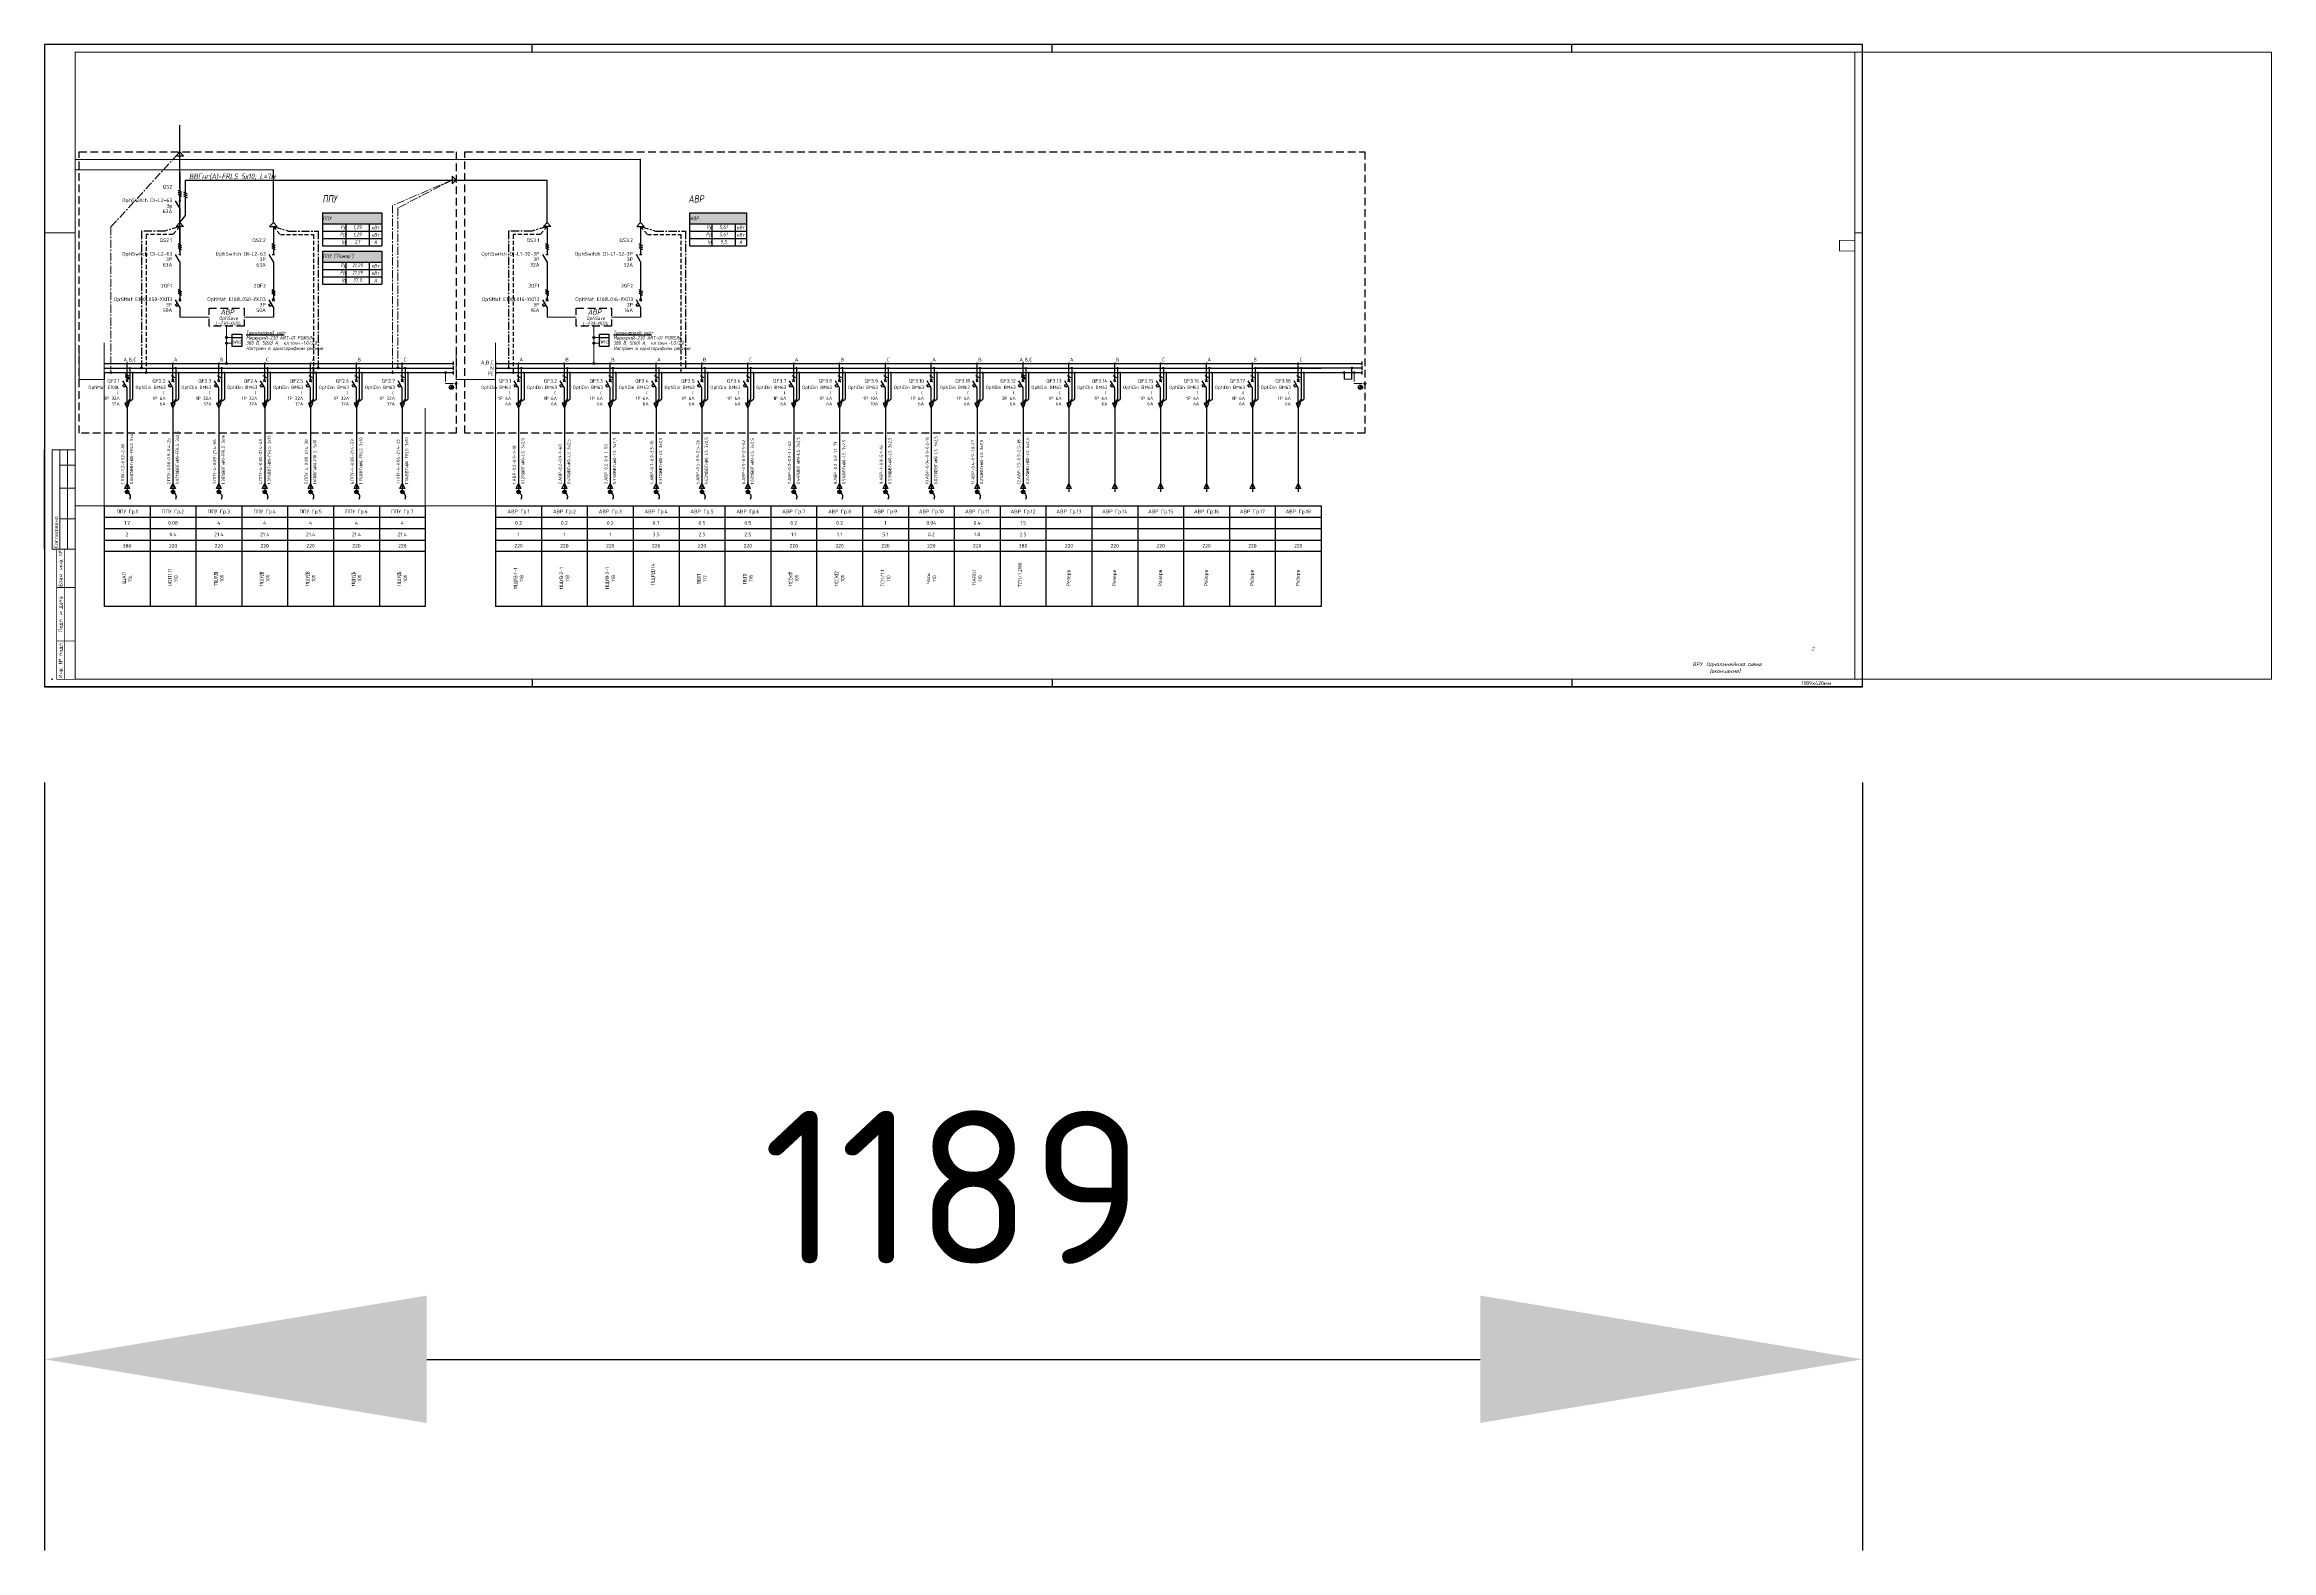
# Paper-space layout '002-ГРЩ (2)' of a CAD drawing. Header units: millimetres. Extents: x 453 to 1910, y -570 to 414.
# The model-space entities are those that its viewports show. They can reach past a viewport. Long polylines and large blocks are cut down to what shows.
import ezdxf
from ezdxf.enums import TextEntityAlignment as Align

# ---------------------------------------------------------------- set-up
doc = ezdxf.new("R2010")
doc.units = ezdxf.units.MM
for name, pattern in [('ACAD_ISO016W100', [9, 6, -3]), ('ACAD_ISO03W100', [30, 12, -18]), ('CENTER', [50.8, 31.75, -6.35, 6.35, -6.35]), ('НЕВИДИМАЯ2', [4.7625, 3.175, -1.5875])]:
    doc.linetypes.add(name, pattern=pattern)
for name, color, linetype, lineweight in [('EL_TX', 7, 'Continuous', 25), ('Рамка', 7, 'Continuous', 30), ('Рамка_текст', 250, 'Continuous', 25), ('ЭС АВ', 7, 'Continuous', 18), ('ЭС рамка', 7, 'Continuous', 18)]:
    doc.layers.add(name, color=color, linetype=linetype, lineweight=lineweight)
for name, color, linetype in [('Автомат защитный', 7, 'Continuous'), ('Принципиальная схема КТП -для ОДНОЛИНЕЙКИ', 7, 'Continuous'), ('ПРОВОДНИКИ', 7, 'Continuous'), ('Рамки', 252, 'Continuous'), ('Секция ППУ', 7, 'Continuous'), ('Схема', 7, 'Continuous')]:
    doc.layers.add(name, color=color, linetype=linetype)
doc.styles.add('PV', font='isocpeui.ttf')
doc.styles.add('SLD_Style', font='isocpeur.ttf', dxfattribs={"width": 0.9})
doc.styles.get("Standard").update_dxf_attribs({"font": 'isocpeur.ttf'})
doc.styles.add('ГОСТ', font='isocpeur.ttf')
doc.styles.add('ГОСТ-0.8', font='isocpeur.ttf', dxfattribs={"width": 0.8, "oblique": 10})
doc.dimstyles.new('ISO-25', dxfattribs={"dimtxt": 2.5, "dimasz": 2.5, "dimexe": 1.25, "dimexo": 0.625, "dimtad": 1, "dimtxsty": 'Standard', "dimcen": 2.5, "dimadec": 0, "dimazin": 0, "dimtfac": 1, "dimtmove": 0, "dimatfit": 3, "dimfxl": 1, "dimarcsym": 0})

# ---------------------------------------------------------------- blocks, each defined once
blk = doc.blocks.new('*D70')
at = {"color": 0, "lineweight": -2, "ltscale": 100, "transparency": 16777216}
for p, q in [((453.3, -68.1), (453.3, -570.3)), ((1642.3, -68.1), (1642.3, -570.3)), ((703.3, -445.3), (1392.3, -445.3))]:
    blk.add_line(p, q, dxfattribs=at)
at = {"color": 0, "lineweight": 0, "ltscale": 100, "transparency": 16777216}
for points in [[(703.3, -403.6), (703.3, -486.9), (453.3, -445.3)], [(1392.3, -403.6), (1392.3, -486.9), (1642.3, -445.3)]]:
    blk.add_solid(points, dxfattribs=at)
at = {"layer": 'Defpoints', "color": 0, "lineweight": 0, "ltscale": 100, "transparency": 16777216}
for p in [(453.3, -5.6), (1642.3, -5.6), (1642.3, -445.3)]:
    blk.add_point(p, dxfattribs=at)
at = {"color": 0, "lineweight": 0, "ltscale": 100, "transparency": 16777216, "insert": (1047.8, -332.8), "char_height": 100, "attachment_point": 5}
blk.add_mtext('1189', dxfattribs=at)
blk = doc.blocks.new('*U72')
at = {"layer": 'Defpoints'}
for p, q in [((-870, 415), (-870, 420)), ((-530, 415), (-530, 420)), ((-190, 415), (-190, 420))]:
    blk.add_line(p, q, dxfattribs=at)
at = {"layer": 'Defpoints', "linetype": 'Continuous'}
for p, q in [((-870, 5), (-870, 0)), ((-530, 5), (-530, 0)), ((-190, 5), (-190, 0))]:
    blk.add_line(p, q, dxfattribs=at)
at = {"layer": 'Рамки', "color": 8, "lineweight": 5}
for p, q in [((-1169, 297), (-1189, 297)), ((-5, 297), (0, 297))]:
    blk.add_line(p, q, dxfattribs=at)
at = {"layer": 'Рамки', "color": 7, "linetype": 'Continuous', "lineweight": 25}
blk.add_line((-1189, 90), (-1189, 155), dxfattribs=at)
at = {"layer": 'Рамки', "color": 7, "linetype": 'Continuous', "lineweight": 15}
for p, q in [((-1169, 155), (-1184, 155)), ((-1184, 90), (-1184, 155)), ((-1179, 90), (-1179, 155)), ((-1174, 90), (-1174, 155)), ((-1179, 145), (-1169, 145)), ((-1179, 130), (-1169, 130)), ((-1179, 110), (-1169, 110)), ((-1184, 90), (-1169, 90))]:
    blk.add_line(p, q, dxfattribs=at)
at = {"layer": 'Рамки', "color": 8, "linetype": 'Continuous', "lineweight": 25}
for points in [[(-1189, 0), (0, 0), (0, 420), (-1189, 420), (-1189, 0)], [(0, 0), (0, 420)], [(0, 0), (-1189, 0)]]:
    blk.add_lwpolyline(points, dxfattribs=at)
at = {"layer": 'Рамки', "color": 7, "linetype": 'Continuous', "const_width": 0.5}
blk.add_lwpolyline([(-1169, 5), (-5, 5), (-5, 415), (-1169, 415), (-1169, 5)], dxfattribs=at)
blk.add_lwpolyline([(-5, 292), (-15, 292), (-15, 285), (-5, 285)], close=True, dxfattribs=at)
at = {"layer": 'Рамки', "color": 7, "linetype": 'Continuous', "lineweight": 50, "const_width": 0.5}
blk.add_lwpolyline([(-1181, 90), (-1169, 90), (-1169, 5), (-1181, 5)], close=True, dxfattribs=at)
for points in [[(-1176, 5), (-1176, 90)], [(-1181, 65), (-1169, 65)], [(-1181, 30), (-1169, 30)]]:
    blk.add_lwpolyline(points, dxfattribs=at)
at = {"layer": 'Рамки', "color": 8, "linetype": 'Continuous', "lineweight": 25}
blk.add_point((-1184, 5), dxfattribs=at)
at = {"layer": 'Рамка_текст', "linetype": 'Continuous', "lineweight": 15}
for s, p in [(' Согласовано', (-1181.5, 100.3)), ('Взам. инв. №', (-1178.5, 77.5)), ('Подп. и дата', (-1178.5, 47.5)), ('Инв. № подл.', (-1178.5, 17.5))]:
    blk.add_text(s, height=2.5, rotation=90, dxfattribs=at).set_placement(p, align=Align.MIDDLE_CENTER)
at = {"layer": 'Рамка_текст'}
blk.add_text('1189x420мм', height=2.5, dxfattribs=at).set_placement((-30, 2.5), align=Align.MIDDLE_CENTER)
at = {"layer": 'Рамки', "color": 7, "lineweight": 15}
blk.add_attdef('СТР', text='', height=2.5, dxfattribs=at).set_placement((-10, 288.5), align=Align.MIDDLE_CENTER)
blk = doc.blocks.new('*T46')
at = {"layer": 'EL_TX', "linetype": 'ByBlock', "lineweight": -2, "ltscale": 100, "transparency": 16777216}
for p, q in [((0, 0), (32.4, 0)), ((0, 0), (0, -18)), ((32.4, 0), (32.4, -18)), ((0, -6), (12.7, -6)), ((0, -10), (12.7, -10)), ((12.7, -6), (12.7, -18)), ((25.4, -6), (25.4, -18)), ((0, -14), (32.4, -14)), ((0, -18), (32.4, -18))]:
    blk.add_line(p, q, dxfattribs=at)
at = {"layer": 'EL_TX', "color": 0, "linetype": 'ByBlock', "lineweight": -2, "ltscale": 100, "transparency": 16777216}
for p, q in [((12.7, -6), (32.4, -6)), ((12.7, -10), (32.4, -10))]:
    blk.add_line(p, q, dxfattribs=at)
at = {"layer": 'EL_TX', "color": 1, "lineweight": 0, "ltscale": 100, "true_color": 0xff0000, "transparency": 16777216}
blk.add_solid([(0, 0), (0, -6), (32.4, 0), (32.4, -6)], dxfattribs=at)
at = {"layer": 'EL_TX', "color": 0, "lineweight": -3, "ltscale": 100, "transparency": 16777216, "char_height": 2, "style": 'ГОСТ-0.8'}
for s, insert, width, attachment_point in [('{\\fISOCPEUR|b0|i0|c0;ППУ', (0.2, -3), 32, 4), ('{\\fISOCPEUR|b0|i0|c0;Рр', (12.5, -12), 12.3, 6), ('{\\fISOCPEUR|b0|i0|c0;Ру', (12.5, -8), 12.3, 6), ('{\\fISOCPEUR|b0|i0|c0;1,29', (19.05, -8), 12.3, 5), ('{\\fISOCPEUR|b0|i0|c0;1,29', (19.05, -12), 12.3, 5), ('{\\fISOCPEUR|b0|i0|c0;кВт', (28.9, -8), 6.6, 5), ('{\\fISOCPEUR|b0|i0|c0;кВт', (28.9, -12), 6.6, 5), ('{\\fISOCPEUR|b0|i0|c0;Iр', (12.5, -16), 12.3, 6), ('{\\fISOCPEUR|b0|i0|c0;2,1', (19.05, -16), 12.3, 5), ('{\\fISOCPEUR|b0|i0|c0;А', (28.9, -16), 6.6, 5)]:
    blk.add_mtext(s, dxfattribs=dict(at, insert=insert, width=width, attachment_point=attachment_point))
blk = doc.blocks.new('*T47')
at = {"layer": 'EL_TX', "linetype": 'ByBlock', "lineweight": -2, "ltscale": 100, "transparency": 16777216}
for p, q in [((0, 0), (32.4, 0)), ((0, 0), (0, -18)), ((32.4, 0), (32.4, -18)), ((0, -6), (12.7, -6)), ((0, -10), (12.7, -10)), ((12.7, -6), (12.7, -18)), ((25.4, -6), (25.4, -18)), ((0, -14), (32.4, -14)), ((0, -18), (32.4, -18))]:
    blk.add_line(p, q, dxfattribs=at)
at = {"layer": 'EL_TX', "color": 0, "linetype": 'ByBlock', "lineweight": -2, "ltscale": 100, "transparency": 16777216}
for p, q in [((12.7, -6), (32.4, -6)), ((12.7, -10), (32.4, -10))]:
    blk.add_line(p, q, dxfattribs=at)
at = {"layer": 'EL_TX', "color": 1, "lineweight": 0, "ltscale": 100, "true_color": 0xff0000, "transparency": 16777216}
blk.add_solid([(0, 0), (0, -6), (32.4, 0), (32.4, -6)], dxfattribs=at)
at = {"layer": 'EL_TX', "color": 0, "lineweight": -3, "ltscale": 100, "transparency": 16777216, "char_height": 2, "style": 'ГОСТ-0.8'}
for s, insert, width, attachment_point in [('{\\fISOCPEUR|b0|i0|c0;ППУ ("Пожар")', (0.2, -3), 32, 4), ('{\\fISOCPEUR|b0|i0|c0;Рр', (12.5, -12), 12.3, 6), ('{\\fISOCPEUR|b0|i0|c0;Ру', (12.5, -8), 12.3, 6), ('{\\fISOCPEUR|b0|i0|c0;21,29', (19.05, -8), 12.3, 5), ('{\\fISOCPEUR|b0|i0|c0;21,29', (19.05, -12), 12.3, 5), ('{\\fISOCPEUR|b0|i0|c0;кВт', (28.9, -8), 6.6, 5), ('{\\fISOCPEUR|b0|i0|c0;кВт', (28.9, -12), 6.6, 5), ('{\\fISOCPEUR|b0|i0|c0;Iр', (12.5, -16), 12.3, 6), ('{\\fISOCPEUR|b0|i0|c0;37,9', (19.05, -16), 12.3, 5), ('{\\fISOCPEUR|b0|i0|c0;А', (28.9, -16), 6.6, 5)]:
    blk.add_mtext(s, dxfattribs=dict(at, insert=insert, width=width, attachment_point=attachment_point))
blk = doc.blocks.new('*U49')
at = {"lineweight": 30}
blk.add_line((-1.5, 52.5), (-1.5, 47.6), dxfattribs=at)
at = {"layer": 'Автомат защитный', "lineweight": 30}
for p, q in [((-1.5, 33.2), (-3.8, 37.2)), ((-2.4, 43.1), (-0.5, 42)), ((-2.4, 42), (-0.5, 40.9)), ((-2.4, 40.9), (-0.5, 39.8))]:
    blk.add_line(p, q, dxfattribs=at)
at = {"layer": 'ЭС АВ', "color": 7, "linetype": 'Continuous', "lineweight": 30}
for p, q in [((-1.5, 47.6), (-1.5, 37.2)), ((-1.5, 37.8), (-1.5, 37.2)), ((-1.5, 33.2), (-1.5, 27.7))]:
    blk.add_line(p, q, dxfattribs=at)
blk.add_lwpolyline([(-2.1, 37.2), (-0.9, 37.2)], dxfattribs=at)
at = {"layer": 'Автомат защитный', "style": 'SLD_Style'}
for tag, p in [('SWITCHNOMINALCURRENT', (-5.6, 39)), ('SWITCHRELEASECURRENT', (-5.6, 36)), ('SWITCHTYPE', (-5.6, 41.9)), ('NUMBER', (-5.6, 44.9)), ('RCDSETPOINT', (-5.6, 30)), ('RCDTYPE', (-5.6, 33))]:
    blk.add_attdef(tag, text='', height=2, dxfattribs=at).set_placement(p, align=Align.MIDDLE_RIGHT)
blk = doc.blocks.new('*U50')
at = {"lineweight": 30}
blk.add_line((-1.5, 52.5), (-1.5, 47.6), dxfattribs=at)
at = {"layer": 'Автомат защитный', "lineweight": 30}
for p, q in [((-1.5, 33.2), (-3.8, 37.2)), ((-2.4, 42.8), (-0.5, 41.7)), ((-2.4, 41.9), (-0.5, 40.8)), ((-2.4, 40.9), (-0.5, 39.8)), ((-3.9, 34.7), (-2.7, 35.4)), ((-3.2, 33.5), (-3.9, 34.7)), ((-2.1, 34.2), (-3.2, 33.5))]:
    blk.add_line(p, q, dxfattribs=at)
at = {"layer": 'ЭС АВ', "color": 7, "lineweight": 30}
for q in [(-2.1, 37.8), (-2.1, 36.5), (-0.9, 37.8), (-0.9, 36.5)]:
    blk.add_line((-1.5, 37.2), q, dxfattribs=at)
at = {"layer": 'ЭС АВ', "color": 7, "linetype": 'Continuous', "lineweight": 30}
for p, q in [((-1.5, 47.6), (-1.5, 37.2)), ((-1.5, 37.8), (-1.5, 37.2)), ((-1.5, 33.2), (-1.5, 27.7))]:
    blk.add_line(p, q, dxfattribs=at)
at = {"layer": 'Автомат защитный', "style": 'SLD_Style'}
for tag, p in [('SWITCHNOMINALCURRENT', (-5.6, 35.9)), ('SWITCHRELEASE', (-5.6, 38.9)), ('SWITCHTYPE', (-5.6, 41.9)), ('NUMBER', (-5.6, 44.9)), ('SWITCHRELEASECURRENT', (-5.6, 32.9)), ('RCDSETPOINT', (-5.6, 26.9)), ('RCDTYPE', (-5.6, 29.9))]:
    blk.add_attdef(tag, text='', height=2, dxfattribs=at).set_placement(p, align=Align.MIDDLE_RIGHT)
blk = doc.blocks.new('шина 1')
for points in [[(-4.7, 4.1, 1), (-3.7, 4.1, 1)], [(-0.5, 6.6, 1), (0.5, 6.6, 1)], [(0.7, 4.1, 1), (1.7, 4.1, 1)], [(6.5, -1.9, 1), (7.5, -1.9, 1)]]:
    blk.add_hatch(color=0).paths.add_polyline_path(points)
at = {"color": 0}
for p, q in [((-4.7, 4.1, 0), (-3.7, 4.1, 0)), ((-0.5, 6.6, 0), (0.5, 6.6, 0)), ((0.7, 4.1, 0), (1.7, 4.1, 0)), ((6.5, -1.9, 0), (7.5, -1.9, 0)), ((6.5, -1.9, 0), (7.5, -1.9, 0))]:
    blk.add_line(p, q, dxfattribs=at)
at = {"ltscale": 0.2}
for p, q in [((-4.2, 3.6), (-4.2, 0.5)), ((0, 0.5), (0, 6.6))]:
    blk.add_line(p, q, dxfattribs=at)
at = {"color": 7}
for p, q in [((3.8, -3.9, 0), (5.3, -3.9, 0)), ((4, -4.1, 0), (5.1, -4.1, 0)), ((4.2, -4.3, 0), (4.9, -4.3, 0)), ((4.4, -4.4, 0), (4.7, -4.4, 0)), ((4.6, -3, 0), (4.6, -3.9, 0))]:
    blk.add_line(p, q, dxfattribs=at)
at = {"color": 0}
for centre in [(-4.2, 4.1, 0), (0, 6.6, 0), (1.2, 4.1, 0), (7, -1.9, 0)]:
    blk.add_circle(centre, 0.481, dxfattribs=at)
at = {"color": 7}
blk.add_circle((4.6, -3.9, 0), 1.2, dxfattribs=at)
at = {"layer": 'Рамка', "color": 7, "linetype": 'CENTER', "lineweight": 20, "ltscale": 0.2}
for p, q in [((1.2, 3.6, 0), (1.2, -1.9, 0)), ((1.2, -1.9, 0), (7, -1.9, 0))]:
    blk.add_line(p, q, dxfattribs=at)
blk.add_lwpolyline([(-4.2, 0.5), (0, 0.5)], dxfattribs=at)
at = {"layer": 'Схема'}
for p, q in [((5.4, 10.1, 0), (5.4, 8.1, 0)), ((5.4, 10.1, 0), (5.4, 8.1, 0)), ((5.4, 10.1, 0), (5.4, 8.1, 0)), ((5.4, 7.6, 0), (5.4, 5.6, 0)), ((5.4, 7.6, 0), (5.4, 5.6, 0)), ((5.4, 5.1, 0), (5.4, 3.1, 0)), ((5.4, 5.1, 0), (5.4, 3.1, 0)), ((5.4, 5.1, 0), (5.4, 3.1, 0))]:
    blk.add_line(p, q, dxfattribs=at)
at = {"layer": 'ЭС рамка', "color": 7, "linetype": 'Continuous', "lineweight": 30}
for p, q in [((-52.4, 9.1, 0), (5.4, 9.1, 0)), ((5.4, 10, 0), (5.4, 8.1, 0))]:
    blk.add_line(p, q, dxfattribs=at)
at = {"layer": 'ЭС рамка', "color": 5, "linetype": 'Continuous', "lineweight": 30}
for p, q in [((-52.4, 6.6, 0), (5.4, 6.6, 0)), ((5.4, 7.5, 0), (5.4, 5.6, 0))]:
    blk.add_line(p, q, dxfattribs=at)
at = {"layer": 'ЭС рамка', "color": 94, "linetype": 'Continuous', "lineweight": 30}
blk.add_line((-52.4, 4.1, 0), (5.4, 4.1, 0), dxfattribs=at)
at = {"layer": 'ЭС рамка', "color": 94, "linetype": 'Continuous', "lineweight": 30, "ltscale": 50}
blk.add_line((5.4, 5, 0), (5.4, 3.1, 0), dxfattribs=at)
blk = doc.blocks.new('*T55')
at = {"layer": 'EL_TX', "linetype": 'ByBlock', "lineweight": -2, "ltscale": 100, "transparency": 16777216}
for p, q in [((0, 0), (31, 0)), ((0, 0), (0, -18)), ((31, 0), (31, -18)), ((0, -6), (12.1, -6)), ((0, -10), (12.1, -10)), ((12.1, -6), (12.1, -18)), ((24.9, -6), (24.9, -18)), ((0, -14), (31, -14)), ((0, -18), (31, -18))]:
    blk.add_line(p, q, dxfattribs=at)
at = {"layer": 'EL_TX', "color": 0, "linetype": 'ByBlock', "lineweight": -2, "ltscale": 100, "transparency": 16777216}
for p, q in [((12.1, -6), (31, -6)), ((12.1, -10), (31, -10))]:
    blk.add_line(p, q, dxfattribs=at)
at = {"layer": 'EL_TX', "color": 40, "lineweight": 0, "ltscale": 100, "true_color": 0xffc000, "transparency": 16777216}
blk.add_solid([(0, 0), (0, -6), (31, 0), (31, -6)], dxfattribs=at)
at = {"layer": 'EL_TX', "color": 0, "lineweight": -3, "ltscale": 100, "transparency": 16777216, "char_height": 2, "style": 'ГОСТ-0.8'}
for s, insert, width, attachment_point in [('{\\fISOCPEUR|b0|i0|c0;АВР', (0.2, -3), 30.6, 4), ('{\\fISOCPEUR|b0|i0|c0;Рр', (11.9, -12), 11.745, 6), ('{\\fISOCPEUR|b0|i0|c0;Ру', (11.9, -8), 11.745, 6), ('{\\fISOCPEUR|b0|i0|c0;5,61', (18.5, -8), 12.307, 5), ('{\\fISOCPEUR|b0|i0|c0;5,61', (18.5, -12), 12.307, 5), ('{\\fISOCPEUR|b0|i0|c0;кВт', (27.9, -8), 5.748, 5), ('{\\fISOCPEUR|b0|i0|c0;кВт', (27.9, -12), 5.748, 5), ('{\\fISOCPEUR|b0|i0|c0;Iр', (11.9, -16), 11.745, 6), ('{\\fISOCPEUR|b0|i0|c0;9,5', (18.5, -16), 12.307, 5), ('{\\fISOCPEUR|b0|i0|c0;А', (27.9, -16), 5.748, 5)]:
    blk.add_mtext(s, dxfattribs=dict(at, insert=insert, width=width, attachment_point=attachment_point))
blk = doc.blocks.new('Шина3')
for points in [[(-4257.4, -421.8, 1), (-4256.4, -421.8, 1)], [(-4251.6, -427.8, 1), (-4250.6, -427.8, 1)]]:
    blk.add_hatch(color=0).paths.add_polyline_path(points)
at = {"color": 0}
for p, q in [((-4257.4, -421.8, 0), (-4256.4, -421.8, 0)), ((-4251.6, -427.8), (-4250.6, -427.8)), ((-4251.6, -427.8), (-4250.6, -427.8))]:
    blk.add_line(p, q, dxfattribs=at)
at = {"color": 7}
for p, q in [((-4254.3, -429.8), (-4252.8, -429.8)), ((-4254.1, -430), (-4253, -430)), ((-4253.9, -430.1), (-4253.2, -430.1)), ((-4253.7, -430.3), (-4253.4, -430.3)), ((-4253.6, -428.9), (-4253.6, -429.8))]:
    blk.add_line(p, q, dxfattribs=at)
at = {"color": 0}
for centre in [(-4256.9, -421.8, 0), (-4251.1, -427.8)]:
    blk.add_circle(centre, 0.481, dxfattribs=at)
at = {"color": 7}
blk.add_circle((-4253.6, -429.8), 1.2, dxfattribs=at)
at = {"layer": 'Рамка', "color": 7, "linetype": 'CENTER', "lineweight": 20, "ltscale": 0.2}
for p, q in [((-4256.9, -422.2, 0), (-4256.9, -427.8, 0)), ((-4256.9, -427.8, 0), (-4251.1, -427.8))]:
    blk.add_line(p, q, dxfattribs=at)
at = {"layer": 'Схема'}
for p, q in [((-4252.7, -415.8, 0), (-4252.7, -417.8, 0)), ((-4252.7, -415.8, 0), (-4252.7, -417.8, 0)), ((-4252.7, -415.8, 0), (-4252.7, -417.8, 0)), ((-4252.7, -418.3, 0), (-4252.7, -420.3, 0)), ((-4252.7, -418.3, 0), (-4252.7, -420.3, 0)), ((-4252.7, -420.8, 0), (-4252.7, -422.8, 0)), ((-4252.7, -420.8, 0), (-4252.7, -422.8, 0)), ((-4252.7, -420.8, 0), (-4252.7, -422.8, 0))]:
    blk.add_line(p, q, dxfattribs=at)
at = {"layer": 'ЭС рамка', "color": 7, "linetype": 'Continuous', "lineweight": 30}
for p, q in [((-4310.5, -416.8, 0), (-4252.7, -416.8, 0)), ((-4252.7, -415.9, 0), (-4252.7, -417.8, 0))]:
    blk.add_line(p, q, dxfattribs=at)
at = {"layer": 'ЭС рамка', "color": 5, "linetype": 'Continuous', "lineweight": 30}
for p, q in [((-4310.5, -419.3, 0), (-4252.7, -419.3, 0)), ((-4252.7, -418.4, 0), (-4252.7, -420.3, 0))]:
    blk.add_line(p, q, dxfattribs=at)
at = {"layer": 'ЭС рамка', "color": 94, "linetype": 'Continuous', "lineweight": 30}
blk.add_line((-4310.5, -421.8, 0), (-4252.7, -421.8, 0), dxfattribs=at)
at = {"layer": 'ЭС рамка', "color": 94, "linetype": 'Continuous', "lineweight": 30, "ltscale": 50}
blk.add_line((-4252.7, -420.9, 0), (-4252.7, -422.8, 0), dxfattribs=at)
blk = doc.blocks.new('Start')
at = {"layer": 'ЭС рамка', "color": 7, "linetype": 'Continuous', "lineweight": 30}
blk.add_line((0, 3.5), (0, 1.5), dxfattribs=at)
at = {"layer": 'ЭС рамка', "color": 5, "linetype": 'Continuous', "lineweight": 30}
blk.add_line((0, 1), (0, -1), dxfattribs=at)
at = {"layer": 'ЭС рамка', "color": 94, "linetype": 'Continuous', "lineweight": 30, "ltscale": 50}
blk.add_line((0, -1.5), (0, -3.5), dxfattribs=at)
at = {"style": 'SLD_Style'}
blk.add_attdef('PHASE', text='', height=2, dxfattribs=at).set_placement((-1, 3), align=Align.MIDDLE_RIGHT)
at = {"layer": 'ЭС рамка', "color": 7, "linetype": 'Continuous', "lineweight": 18, "style": 'SLD_Style'}
blk.add_text('N', height=2, dxfattribs=at).set_placement((-1, 0), align=Align.MIDDLE_RIGHT)
at = {"layer": 'ЭС рамка', "color": 7, "linetype": 'Continuous', "lineweight": 18, "ltscale": 50, "style": 'SLD_Style'}
blk.add_text('РЕ', height=2, dxfattribs=at).set_placement((-1, -3), align=Align.MIDDLE_RIGHT)
blk = doc.blocks.new('*U58')
h = blk.add_hatch(color=256)
h.dxf.hatch_style = 1
edge = h.paths.add_edge_path()
edge.add_ellipse((12.5, 132.5), major_axis=(0, 0.333), ratio=1, start_angle=0, end_angle=360)
h = blk.add_hatch(color=256)
h.dxf.hatch_style = 1
edge = h.paths.add_edge_path()
edge.add_ellipse((14, 130), major_axis=(0, 0.333), ratio=1, start_angle=0, end_angle=360)
h = blk.add_hatch(color=256)
h.dxf.hatch_style = 1
edge = h.paths.add_edge_path()
edge.add_ellipse((15.5, 127.5), major_axis=(0, 0.333), ratio=1, start_angle=0, end_angle=360)
at = {"lineweight": 30}
for p, q in [((14, 129.7), (14, 123.1)), ((14, 123.1), (14, 112.8)), ((15.5, 127.2), (15.5, 113.1)), ((0, 55), (25, 55)), ((0, 55), (0, 0)), ((0, 48.8), (25, 48.8)), ((25, 55), (25, 0)), ((0, 42.5), (25, 42.5)), ((0, 36.3), (25, 36.3))]:
    blk.add_line(p, q, dxfattribs=at)
at = {"layer": 'Автомат защитный', "lineweight": 30}
for p, q in [((12.5, 119.2), (10.2, 123.1)), ((11.5, 126.9), (13.5, 125.8)), ((11.5, 126), (13.5, 124.9)), ((11.5, 125.2), (13.5, 124.1)), ((12.5, 123.1), (12.5, 132.2)), ((10.1, 120.7), (11.3, 121.3)), ((10.8, 119.5), (10.1, 120.7)), ((11.9, 120.2), (10.8, 119.5)), ((12.5, 108.5), (12.5, 119.2))]:
    blk.add_line(p, q, dxfattribs=at)
blk.add_ellipse((12.5, 132.5), major_axis=(0, 0.333), ratio=1, start_param=-1.570796, end_param=4.712389, dxfattribs=at)
at = {"layer": 'Принципиальная схема КТП -для ОДНОЛИНЕЙКИ', "lineweight": 30}
for p, q in [((12.5, 108.5), (12.5, 99.7)), ((11.2, 64.3), (12.5, 67.1)), ((13.8, 64.3), (11.2, 64.3)), ((12.5, 67.1), (13.8, 64.3)), ((12.5, 64.3), (12.5, 62.5))]:
    blk.add_line(p, q, dxfattribs=at)
at = {"layer": 'ПРОВОДНИКИ', "lineweight": 30}
for p, q in [((13.7, 110.8), (11.3, 110.8)), ((11.3, 110.8), (12.5, 108.2)), ((12.5, 110.8), (15.5, 113.1)), ((12.5, 110.8), (14, 112.8)), ((12.5, 108.2), (13.7, 110.8)), ((11.2, 64.3), (12.5, 67.1)), ((13.8, 64.3), (11.2, 64.3)), ((12.5, 67.1), (13.8, 64.3))]:
    blk.add_line(p, q, dxfattribs=at)
at = {"layer": 'ПРОВОДНИКИ', "lineweight": 30, "ltscale": 100}
blk.add_line((12.5, 99.7), (12.5, 64.3), dxfattribs=at)
at = {"layer": 'ПРОВОДНИКИ', "color": 7, "linetype": 'Continuous', "lineweight": 30}
for centre in [(14, 130), (15.5, 127.5), (15.5, 127.5)]:
    blk.add_ellipse(centre, major_axis=(0, 0.333), ratio=1, start_param=-1.570796, end_param=4.712389, dxfattribs=at)
at = {"layer": 'ЭС АВ', "color": 7, "lineweight": 30}
for q in [(11.9, 123.7), (11.9, 122.5), (13.1, 123.7), (13.1, 122.5)]:
    blk.add_line((12.5, 123.1), q, dxfattribs=at)
at = {"layer": 'ЭС рамка', "color": 7, "linetype": 'Continuous', "lineweight": 30}
for p, q in [((0, 132.5), (12.2, 132.5)), ((12.8, 132.5), (25, 132.5))]:
    blk.add_line(p, q, dxfattribs=at)
at = {"layer": 'ЭС рамка', "color": 5, "linetype": 'Continuous', "lineweight": 30}
for p, q in [((0, 130), (13.7, 130)), ((14.3, 130), (25, 130))]:
    blk.add_line(p, q, dxfattribs=at)
at = {"layer": 'ЭС рамка', "color": 94, "linetype": 'Continuous', "lineweight": 30}
for p, q in [((0, 127.5), (15.2, 127.5)), ((15.8, 127.5), (25, 127.5))]:
    blk.add_line(p, q, dxfattribs=at)
at = {"layer": 'ЭС рамка', "lineweight": 30}
for p, q in [((25, 30), (0, 30)), ((25, 0), (0, 0))]:
    blk.add_line(p, q, dxfattribs=at)
at = {"style": 'SLD_Style'}
for tag, p in [('LABEL', (12.5, 51.9)), ('INSTALLEDPOWER', (12.5, 45.6)), ('CURRENT', (12.5, 39.4)), ('VOLTAGE', (12.5, 33.1))]:
    blk.add_attdef(tag, text='', height=2, dxfattribs=at).set_placement(p, align=Align.MIDDLE_CENTER)
blk.add_attdef('TEXT', text='', height=2, rotation=90, dxfattribs=at).set_placement((12.5, 15), align=Align.MIDDLE_CENTER)
at = {"layer": 'Автомат защитный', "style": 'SLD_Style'}
blk.add_attdef('PHASE', text='', height=2, dxfattribs=at).set_placement((14, 134.6), align=Align.MIDDLE_CENTER)
for tag, height, p in [('NUMBER', 2, (8.5, 123)), ('SWITCHNOMINALCURRENT', 1.8, (8.5, 113.5)), ('SWITCHRELEASECURRENT', 1.8, (8.5, 110.5)), ('SWITCHRELEASE', 1.8, (8.5, 116.5)), ('SWITCHTYPE', 1.8, (8.5, 119.5)), ('RCDSETPOINT', 1.8, (8.5, 104.5)), ('RCDTYPE', 1.8, (8.5, 107.5))]:
    blk.add_attdef(tag, text='', height=height, dxfattribs=at).set_placement(p, align=Align.MIDDLE_RIGHT)
blk.add_attdef('LINE_A', text='', height=1.7, rotation=90, dxfattribs=at).set_placement((10.2, 65.5), align=Align.MIDDLE_LEFT)
blk.add_attdef('LINE_B', text='', height=1.7, rotation=90, dxfattribs=at).set_placement((13.9, 65.5), align=Align.TOP_LEFT)
blk = doc.blocks.new('*U21')
at = {"linetype": 'ByBlock', "lineweight": 30}
h = blk.add_hatch(color=256, dxfattribs=at)
h.paths.add_polyline_path([(-0.4, 0.9, -0.414214), (0.9, 0.4), (0, 0)])
h.paths.add_polyline_path([(0.9, 0.4, -0.101228), (1, 0, -0.30039), (0.4, -0.9), (0, 0)])
h.paths.add_polyline_path([(-0.4, 0.9), (0.4, -0.9, -0.538), (-1, 0, -0.30039)])
blk.add_circle((0, 0), 1, dxfattribs=at)
blk.add_spline([(0, 0), (1.6, -1.9), (1.3, -4.2)], degree=3, dxfattribs=at)
blk = doc.blocks.new('*U57')
h = blk.add_hatch(color=256)
h.dxf.hatch_style = 1
edge = h.paths.add_edge_path()
edge.add_ellipse((12.5, 132.5), major_axis=(0, 0.333), ratio=1, start_angle=0, end_angle=360)
h = blk.add_hatch(color=256)
h.dxf.hatch_style = 1
edge = h.paths.add_edge_path()
edge.add_ellipse((14, 130), major_axis=(0, 0.333), ratio=1, start_angle=0, end_angle=360)
h = blk.add_hatch(color=256)
h.dxf.hatch_style = 1
edge = h.paths.add_edge_path()
edge.add_ellipse((15.5, 127.5), major_axis=(0, 0.333), ratio=1, start_angle=0, end_angle=360)
at = {"lineweight": 30}
for p, q in [((14, 129.7), (14, 123.1)), ((14, 123.1), (14, 112.8)), ((15.5, 127.2), (15.5, 113.1)), ((0, 55), (25, 55)), ((0, 55), (0, 0)), ((0, 48.8), (25, 48.8)), ((25, 55), (25, 0)), ((0, 42.5), (25, 42.5)), ((0, 36.3), (25, 36.3))]:
    blk.add_line(p, q, dxfattribs=at)
at = {"layer": 'Автомат защитный', "lineweight": 30}
for p, q in [((12.5, 119.2), (10.2, 123.1)), ((11.5, 126), (13.5, 124.9)), ((12.5, 123.1), (12.5, 132.2)), ((10.1, 120.7), (11.3, 121.3)), ((10.8, 119.5), (10.1, 120.7)), ((11.9, 120.2), (10.8, 119.5)), ((12.5, 108.5), (12.5, 119.2))]:
    blk.add_line(p, q, dxfattribs=at)
blk.add_ellipse((12.5, 132.5), major_axis=(0, 0.333), ratio=1, start_param=-1.570796, end_param=4.712389, dxfattribs=at)
at = {"layer": 'Принципиальная схема КТП -для ОДНОЛИНЕЙКИ', "lineweight": 30}
for p, q in [((12.5, 108.5), (12.5, 99.7)), ((11.2, 64.3), (12.5, 67.1)), ((13.8, 64.3), (11.2, 64.3)), ((12.5, 67.1), (13.8, 64.3)), ((12.5, 64.3), (12.5, 62.5))]:
    blk.add_line(p, q, dxfattribs=at)
at = {"layer": 'ПРОВОДНИКИ', "lineweight": 30}
for p, q in [((13.7, 110.8), (11.3, 110.8)), ((11.3, 110.8), (12.5, 108.2)), ((12.5, 110.8), (15.5, 113.1)), ((12.5, 110.8), (14, 112.8)), ((12.5, 108.2), (13.7, 110.8)), ((11.2, 64.3), (12.5, 67.1)), ((13.8, 64.3), (11.2, 64.3)), ((12.5, 67.1), (13.8, 64.3))]:
    blk.add_line(p, q, dxfattribs=at)
at = {"layer": 'ПРОВОДНИКИ', "lineweight": 30, "ltscale": 100}
blk.add_line((12.5, 99.7), (12.5, 64.3), dxfattribs=at)
at = {"layer": 'ПРОВОДНИКИ', "color": 7, "linetype": 'Continuous', "lineweight": 30}
for centre in [(14, 130), (15.5, 127.5), (15.5, 127.5)]:
    blk.add_ellipse(centre, major_axis=(0, 0.333), ratio=1, start_param=-1.570796, end_param=4.712389, dxfattribs=at)
at = {"layer": 'ЭС АВ', "color": 7, "lineweight": 30}
for q in [(11.9, 123.7), (11.9, 122.5), (13.1, 123.7), (13.1, 122.5)]:
    blk.add_line((12.5, 123.1), q, dxfattribs=at)
at = {"layer": 'ЭС рамка', "color": 7, "linetype": 'Continuous', "lineweight": 30}
for p, q in [((0, 132.5), (12.2, 132.5)), ((12.8, 132.5), (25, 132.5))]:
    blk.add_line(p, q, dxfattribs=at)
at = {"layer": 'ЭС рамка', "color": 5, "linetype": 'Continuous', "lineweight": 30}
for p, q in [((0, 130), (13.7, 130)), ((14.3, 130), (25, 130))]:
    blk.add_line(p, q, dxfattribs=at)
at = {"layer": 'ЭС рамка', "color": 94, "linetype": 'Continuous', "lineweight": 30}
for p, q in [((0, 127.5), (15.2, 127.5)), ((15.8, 127.5), (25, 127.5))]:
    blk.add_line(p, q, dxfattribs=at)
at = {"layer": 'ЭС рамка', "lineweight": 30}
for p, q in [((25, 30), (0, 30)), ((25, 0), (0, 0))]:
    blk.add_line(p, q, dxfattribs=at)
at = {"style": 'SLD_Style'}
for tag, p in [('LABEL', (12.5, 51.9)), ('INSTALLEDPOWER', (12.5, 45.6)), ('CURRENT', (12.5, 39.4)), ('VOLTAGE', (12.5, 33.1))]:
    blk.add_attdef(tag, text='', height=2, dxfattribs=at).set_placement(p, align=Align.MIDDLE_CENTER)
blk.add_attdef('TEXT', text='', height=2, rotation=90, dxfattribs=at).set_placement((12.5, 15), align=Align.MIDDLE_CENTER)
at = {"layer": 'Автомат защитный', "style": 'SLD_Style'}
blk.add_attdef('PHASE', text='', height=2, dxfattribs=at).set_placement((14, 134.6), align=Align.MIDDLE_CENTER)
for tag, height, p in [('NUMBER', 2, (8.5, 123)), ('SWITCHNOMINALCURRENT', 1.8, (8.5, 113.5)), ('SWITCHRELEASECURRENT', 1.8, (8.5, 110.5)), ('SWITCHRELEASE', 1.8, (8.5, 116.5)), ('SWITCHTYPE', 1.8, (8.5, 119.5)), ('RCDSETPOINT', 1.8, (8.5, 104.5)), ('RCDTYPE', 1.8, (8.5, 107.5))]:
    blk.add_attdef(tag, text='', height=height, dxfattribs=at).set_placement(p, align=Align.MIDDLE_RIGHT)
blk.add_attdef('LINE_A', text='', height=1.7, rotation=90, dxfattribs=at).set_placement((10.2, 65.5), align=Align.MIDDLE_LEFT)
blk.add_attdef('LINE_B', text='', height=1.7, rotation=90, dxfattribs=at).set_placement((13.9, 65.5), align=Align.TOP_LEFT)

msp = doc.modelspace()

# ---------------------------------------------------------------- hatches: boundary and pattern name
at = {"layer": 'EL_TX'}
for color, points in [(256, [(-2431.235, -402.653, 1), (-2430.272, -402.653, 1)]), (256, [(-2431.235, -405.779, 1), (-2430.272, -405.779, 1)]), (256, [(-2231.084, -402.65, 1), (-2230.121, -402.65, 1)]), (256, [(-2231.084, -405.776, 1), (-2230.121, -405.776, 1)]), (256, [(-2494.271, -421.819, 1), (-2493.308, -421.819, 1)]), (0, [(-2477.644, -419.319, 1), (-2476.681, -419.319, 1)]), (0, [(-2475.111, -421.819, 1), (-2474.148, -421.819, 1)]), (256, [(-2431.263, -416.819, 1), (-2430.3, -416.819, 1)]), (0, [(-2382.909, -421.819, -1), (-2383.872, -421.819, -1)]), (0, [(-2380.376, -419.319, -1), (-2381.338, -419.319, -1)]), (256, [(-2340.823, -421.816, 1), (-2339.86, -421.816, 1)]), (0, [(-2277.489, -419.319, 1), (-2276.526, -419.319, 1)]), (0, [(-2274.956, -421.819, 1), (-2273.993, -421.819, 1)]), (256, [(-2231.108, -416.819, 1), (-2230.145, -416.819, 1)])]:
    msp.add_hatch(color=color, dxfattribs=at).paths.add_polyline_path(points)
h = msp.add_hatch(color=256, dxfattribs=at)
edge = h.paths.add_edge_path()
edge.add_arc((-2337.427, -419.249), 0.481, 0, 360)

# ---------------------------------------------------------------- linework, layer by layer
at = {"layer": 'Defpoints', "color": 6, "lineweight": 0, "ltscale": 100}
for points, elevation in [([(-2562.445, -441.117), (-2562.445, -494.319), (-2497.473, -494.319), (-2497.473, -405.626)], -0.006), ([(-2497.252, -421.819), (-2497.252, -425.505), (-2511.095, -425.505), (-2511.095, -425.505), (-2511.095, -409.715)], -0.017), ([(-2322.473, -441.117), (-2322.473, -494.319), (-2284.139, -494.319), (-2284.139, -405.626)], -0.006), ([(-2284.139, -421.819), (-2284.139, -425.505), (-2305.687, -425.505), (-2305.687, -409.715)], -0.006)]:
    msp.add_lwpolyline(points, dxfattribs=dict(at, elevation=elevation))
at = {"layer": 'EL_TX', "color": 7, "linetype": 'CENTER', "lineweight": 20, "ltscale": 0.2}
msp.add_line((-2493.789, -342.427, -0.082), (-2456.23, -301.584, -0.017), dxfattribs=at)
at = {"layer": 'EL_TX'}
for p, q in [((-2456.23, -301.584, -0.017), (-2458.262, -303.76, -0.017)), ((-2456.23, -301.584, -0.017), (-2454.197, -303.76, -0.017)), ((-2515.509, -305.759, -0.022), (-2517.685, -303.726, -0.022)), ((-2517.685, -303.726, -0.022), (-2517.685, -307.792, -0.022)), ((-2515.509, -305.759, -0.022), (-2517.685, -307.792, -0.022)), ((-2515.509, -311.301, 0.01), (-2517.685, -309.268, 0.01)), ((-2517.685, -309.268, 0.01), (-2517.685, -313.334, 0.01)), ((-2515.509, -311.301, 0.01), (-2517.685, -313.334, 0.01)), ((-2458.262, -303.76, -0.017), (-2454.197, -303.76, -0.017)), ((-2305.687, -316.856, -0.008), (-2307.863, -314.823, -0.008)), ((-2307.863, -314.823, -0.008), (-2307.863, -318.888, -0.008)), ((-2305.687, -316.856, -0.008), (-2307.863, -318.888, -0.008)), ((-2456.23, -339.943, -0.017), (-2458.263, -342.119, -0.017)), ((-2454.197, -342.119, -0.017), (-2458.263, -342.119, -0.017)), ((-2456.23, -339.943, -0.017), (-2454.197, -342.119, -0.017)), ((-2405.249, -339.943, -0.017), (-2407.282, -342.119, -0.017)), ((-2407.282, -342.119, -0.017), (-2403.216, -342.119, -0.017)), ((-2405.249, -339.943, -0.017), (-2403.216, -342.119, -0.017)), ((-2256.075, -339.943, -0.011), (-2258.108, -342.119, -0.011)), ((-2254.042, -342.119, -0.011), (-2258.108, -342.119, -0.011)), ((-2256.075, -339.943, -0.011), (-2254.042, -342.119, -0.011)), ((-2205.094, -339.943, -0.011), (-2207.127, -342.119, -0.011)), ((-2207.127, -342.119, -0.011), (-2203.061, -342.119, -0.011)), ((-2205.094, -339.943, -0.011), (-2203.061, -342.119, -0.011)), ((-2337.908, -419.249, 0.074), (-2336.946, -419.249, 0.074))]:
    msp.add_line(p, q, dxfattribs=at)
at = {"layer": 'EL_TX', "linetype": 'ACAD_ISO03W100'}
for p, q in [((-2454.163, -323.294, -0.001), (-2452.299, -324.401, -0.001)), ((-2454.163, -324.344, -0.001), (-2452.299, -325.451, -0.001)), ((-2454.163, -325.478, -0.001), (-2452.299, -326.584, -0.001))]:
    msp.add_line(p, q, dxfattribs=at)
at = {"layer": 'EL_TX', "linetype": 'CENTER', "ltscale": 0.2}
for p, q in [((-2464.438, -344.662, -0.001), (-2477.163, -344.662, -0.001)), ((-2477.163, -344.662, -0.001), (-2477.163, -419.319, -0.017)), ((-2456.23, -342.119, -0.016), (-2464.438, -344.662, -0.001)), ((-2405.249, -342.119, -0.016), (-2397.041, -344.662, -0.001)), ((-2397.041, -344.662, -0.001), (-2380.857, -344.662, -0.001)), ((-2380.857, -344.662, -0.001), (-2380.857, -419.319, -0.011)), ((-2264.283, -344.662, 0.005), (-2277.008, -344.662, 0.005)), ((-2277.008, -344.662, 0.005), (-2277.008, -419.319, -0.011)), ((-2256.075, -342.119, -0.011), (-2264.283, -344.662, 0.005)), ((-2205.094, -342.119, -0.011), (-2196.886, -344.662, 0.005)), ((-2196.886, -344.662, 0.005), (-2180.702, -344.662, 0.005)), ((-2180.702, -344.662, 0.005), (-2180.702, -419.319, -0.006))]:
    msp.add_line(p, q, dxfattribs=at)
at = {"layer": 'EL_TX', "linetype": 'НЕВИДИМАЯ2'}
for p, q in [((-2474.63, -346.618, -0.016), (-2474.63, -421.819, -0.017)), ((-2460.03, -346.618, -0.016), (-2474.63, -346.618, -0.016)), ((-2456.23, -342.119, -0.016), (-2460.03, -346.618, -0.016)), ((-2405.249, -342.119, -0.016), (-2401.449, -346.618, -0.016)), ((-2401.449, -346.618, -0.016), (-2383.391, -346.618, -0.016)), ((-2383.391, -346.618, -0.016), (-2383.391, -421.819, -0.017)), ((-2274.475, -346.618, -0.011), (-2274.475, -421.819, -0.011)), ((-2259.875, -346.618, -0.011), (-2274.475, -346.618, -0.011)), ((-2256.075, -342.119, -0.011), (-2259.875, -346.618, -0.011)), ((-2205.094, -342.119, -0.011), (-2201.294, -346.618, -0.011)), ((-2201.294, -346.618, -0.011), (-2183.235, -346.618, -0.011)), ((-2183.235, -346.618, -0.011), (-2183.235, -421.819, -0.011))]:
    msp.add_line(p, q, dxfattribs=at)
at = {"layer": 'EL_TX', "linetype": 'Continuous'}
for p, q in [((-2427.727, -402.655, 0.028), (-2422.478, -402.655, 0.028)), ((-2227.576, -402.652, 0.039), (-2222.326, -402.652, 0.039))]:
    msp.add_line(p, q, dxfattribs=at)
at = {"layer": 'EL_TX', "color": 0, "ltscale": 0.2}
for points, elevation in [([(-2456.23, -319.977), (-2456.23, -286.999)], -0.017), ([(-2456.23, -321.439), (-2456.23, -297.738)], -0.017), ([(-2635.64, -305.775), (-2205.085, -305.57)], -0.011), ([(-2633.072, -311.385), (-2405.238, -311.133)], -0.015), ([(-2405.245, -339.947), (-2405.238, -311.133)], -0.017), ([(-2205.09, -339.947), (-2205.085, -305.59)], -0.011), ([(-2456.231, -339.979), (-2453.231, -336.107), (-2453.231, -316.859)], -0.001), ([(-2456.23, -339.944), (-2456.23, -323.719)], -0.017), ([(-2453.231, -316.859), (-2256.074, -316.859)], -0.019), ([(-2256.074, -339.944), (-2256.074, -316.856)], -0.011), ([(-2456.23, -355.988), (-2456.23, -337.011)], -0.017), ([(-2420.078, -401.292), (-2399.292, -401.292)], -0.099), ([(-2219.927, -401.289), (-2199.141, -401.289)], -0.088)]:
    msp.add_lwpolyline(points, dxfattribs=dict(at, elevation=elevation))
at = {"layer": 'EL_TX', "color": 7, "linetype": 'ACAD_ISO016W100'}
msp.add_lwpolyline([(-2515.509, -454.76), (-2974.945, -454.76), (-2974.945, -301.584), (-2515.509, -301.584)], close=True, dxfattribs=at)
for points, elevation in [([(-2305.687, -454.76), (-2511.095, -454.76), (-2511.095, -301.584), (-2305.687, -301.584)], -0.017), ([(-1810.347, -454.76), (-2300.934, -454.76), (-2300.934, -301.584), (-1810.347, -301.584)], -0.011), ([(-2440.329, -386.655), (-2421.151, -386.655), (-2421.151, -396.575), (-2440.329, -396.575)], -0.018), ([(-2240.174, -386.655), (-2220.996, -386.655), (-2220.996, -396.575), (-2240.174, -396.575)], -0.012)]:
    msp.add_lwpolyline(points, close=True, dxfattribs=dict(at, elevation=elevation))
at = {"layer": 'EL_TX', "color": 7, "linetype": 'CENTER', "lineweight": 20, "ltscale": 0.2}
for points, elevation in [([(-2517.685, -305.759), (-2555.428, -323.011), (-2555.428, -421.988)], -0.016), ([(-2517.685, -305.759), (-2552.517, -324.705), (-2552.556, -419.488)], -0.016), ([(-2517.685, -311.301), (-2550.161, -325.193), (-2550.164, -421.988)], -0.022), ([(-2517.685, -311.301), (-2547.25, -326.509), (-2547.25, -419.488)], -0.022), ([(-2307.863, -316.856), (-2340.338, -330.748), (-2340.341, -421.816)], -0.04), ([(-2307.863, -316.856), (-2337.427, -332.064), (-2337.427, -419.316)], -0.04), ([(-2493.789, -342.427), (-2493.789, -421.819)], -0.082)]:
    msp.add_lwpolyline(points, dxfattribs=dict(at, elevation=elevation))
at = {"layer": 'EL_TX', "lineweight": 0, "ltscale": 100}
for points, elevation in [([(-2440.329, -391.615), (-2456.23, -391.615), (-2456.23, -386.107)], -0.018), ([(-2405.25, -386.107), (-2405.25, -391.615), (-2421.151, -391.615)], -0.017), ([(-2240.174, -391.615), (-2256.074, -391.615), (-2256.074, -386.107)], -0.012), ([(-2205.095, -386.107), (-2205.095, -391.615), (-2220.996, -391.615)], -0.011), ([(-2430.781, -416.819), (-2430.74, -396.575)], -0.018), ([(-2230.626, -416.819), (-2230.585, -396.575)], -0.012), ([(-2427.727, -402.656), (-2430.754, -402.65)], 0.028), ([(-2427.727, -405.781), (-2430.754, -405.775)], 0.028), ([(-2227.576, -402.653), (-2230.602, -402.647)], 0.039), ([(-2227.576, -405.778), (-2230.602, -405.772)], 0.039)]:
    msp.add_lwpolyline(points, dxfattribs=dict(at, elevation=elevation))
at = {"layer": 'EL_TX', "linetype": 'Continuous'}
for points, elevation in [([(-2427.727, -400.79), (-2422.478, -400.79), (-2422.478, -407.557), (-2427.727, -407.557)], 0.028), ([(-2227.576, -400.787), (-2222.326, -400.787), (-2222.326, -407.554), (-2227.576, -407.554)], 0.039)]:
    msp.add_lwpolyline(points, close=True, dxfattribs=dict(at, elevation=elevation))
at = {"layer": 'EL_TX'}
for centre in [(-2430.754, -402.653, 0.028), (-2430.754, -405.779, 0.028), (-2230.602, -402.65, 0.039), (-2230.602, -405.776, 0.039), (-2493.789, -421.819, -0.082), (-2430.781, -416.819, -0.085), (-2340.341, -421.816, -0.006), (-2337.427, -419.249, 0.074), (-2230.626, -416.819, -0.08)]:
    msp.add_circle(centre, 0.481, dxfattribs=at)
at = {"layer": 'EL_TX', "color": 0}
for centre in [(-2477.163, -419.319, -0.017), (-2474.629, -421.819, -0.017), (-2383.391, -421.819, -0.017), (-2380.857, -419.319, -0.017), (-2277.008, -419.319, -0.011), (-2274.474, -421.819, -0.011)]:
    msp.add_circle(centre, 0.481, dxfattribs=at)
at = {"layer": 'ЭС рамка', "color": 7, "linetype": 'Continuous', "lineweight": 30}
for p, q in [((-2472.252, -416.819, -0.017), (-2414.455, -416.819, -0.017)), ((-2424.669, -416.819, -0.017), (-2366.872, -416.819, -0.017))]:
    msp.add_line(p, q, dxfattribs=at)
at = {"layer": 'ЭС рамка', "color": 5, "linetype": 'Continuous', "lineweight": 30}
for p, q in [((-2472.252, -419.319, -0.017), (-2414.455, -419.319, -0.017)), ((-2424.669, -419.319, -0.017), (-2366.872, -419.319, -0.017))]:
    msp.add_line(p, q, dxfattribs=at)
at = {"layer": 'ЭС рамка', "color": 94, "linetype": 'Continuous', "lineweight": 30}
for p, q in [((-2472.252, -421.819, -0.017), (-2414.455, -421.819, -0.017)), ((-2424.669, -421.819, -0.017), (-2366.872, -421.819, -0.017))]:
    msp.add_line(p, q, dxfattribs=at)

# ---------------------------------------------------------------- block references
for name, p in [('*T46', (-2378.468, -334.76, -0.017)), ('*T55', (-2178.434, -334.76, -0.011)), ('*T47', (-2378.468, -355.554, -0.017))]:
    msp.add_blockref(name, p)
at = {"layer": 'EL_TX', "lineweight": 0}
ref = msp.add_blockref('*U49', (-2454.742, -365.418, -0.017), dxfattribs=at)
ref.add_attrib('NUMBER', 'QS2', dxfattribs={"layer": 'Автомат защитный', "height": 2, "style": 'SLD_Style'}).set_placement((-2460.38, -320.517, -0.017), align=Align.MIDDLE_RIGHT)
ref.add_attrib('SWITCHTYPE', 'OptiSwitch DI-L2-63', dxfattribs={"layer": 'Автомат защитный', "height": 2, "style": 'SLD_Style'}).set_placement((-2460.38, -327.911, -0.017), align=Align.MIDDLE_RIGHT)
ref.add_attrib('SWITCHRELEASE', '3р', dxfattribs={"layer": 'Автомат защитный', "height": 2, "style": 'SLD_Style'}).set_placement((-2460.38, -330.911, -0.017), align=Align.MIDDLE_RIGHT)
ref.add_attrib('SWITCHNOMINALCURRENT', '63A', dxfattribs={"layer": 'Автомат защитный', "height": 2, "style": 'SLD_Style'}).set_placement((-2460.38, -333.911, -0.017), align=Align.MIDDLE_RIGHT)
ref = msp.add_blockref('*U49', (-2454.742, -394.569, -0.017), dxfattribs=at)
ref.add_attrib('NUMBER', 'QS2.1', dxfattribs={"layer": 'Автомат защитный', "height": 2, "style": 'SLD_Style'}).set_placement((-2460.38, -349.669, -0.017), align=Align.MIDDLE_RIGHT)
ref.add_attrib('SWITCHTYPE', 'OptiSwitch DI-L2-63', dxfattribs={"layer": 'Автомат защитный', "height": 2, "style": 'SLD_Style'}).set_placement((-2460.38, -357.063, -0.017), align=Align.MIDDLE_RIGHT)
ref.add_attrib('SWITCHRELEASE', '3Р', dxfattribs={"layer": 'Автомат защитный', "height": 2, "style": 'SLD_Style'}).set_placement((-2460.38, -360.063, -0.017), align=Align.MIDDLE_RIGHT)
ref.add_attrib('SWITCHNOMINALCURRENT', '63А', dxfattribs={"layer": 'Автомат защитный', "height": 2, "style": 'SLD_Style'}).set_placement((-2460.38, -363.063, -0.017), align=Align.MIDDLE_RIGHT)
ref = msp.add_blockref('*U49', (-2403.762, -394.569, -0.017), dxfattribs=at)
ref.add_attrib('NUMBER', 'QS2.2', dxfattribs={"layer": 'Автомат защитный', "height": 2, "style": 'SLD_Style'}).set_placement((-2409.4, -349.669, -0.017), align=Align.MIDDLE_RIGHT)
ref.add_attrib('SWITCHTYPE', 'OptiSwitch DI-L2-63', dxfattribs={"layer": 'Автомат защитный', "height": 2, "style": 'SLD_Style'}).set_placement((-2409.4, -357.063, -0.017), align=Align.MIDDLE_RIGHT)
ref.add_attrib('SWITCHRELEASE', '3Р', dxfattribs={"layer": 'Автомат защитный', "height": 2, "style": 'SLD_Style'}).set_placement((-2409.4, -360.063, -0.017), align=Align.MIDDLE_RIGHT)
ref.add_attrib('SWITCHNOMINALCURRENT', '63А', dxfattribs={"layer": 'Автомат защитный', "height": 2, "style": 'SLD_Style'}).set_placement((-2409.4, -363.063, -0.017), align=Align.MIDDLE_RIGHT)
ref = msp.add_blockref('*U49', (-2254.587, -394.569, -0.011), dxfattribs=at)
ref.add_attrib('NUMBER', 'QS3.1', dxfattribs={"layer": 'Автомат защитный', "height": 2, "style": 'SLD_Style'}).set_placement((-2260.224, -349.669, -0.011), align=Align.MIDDLE_RIGHT)
ref.add_attrib('SWITCHTYPE', 'OptiSwitch DI-L1-32-3P', dxfattribs={"layer": 'Автомат защитный', "height": 2, "style": 'SLD_Style'}).set_placement((-2260.224, -357.063, -0.011), align=Align.MIDDLE_RIGHT)
ref.add_attrib('SWITCHRELEASE', '3Р', dxfattribs={"layer": 'Автомат защитный', "height": 2, "style": 'SLD_Style'}).set_placement((-2260.224, -360.063, -0.011), align=Align.MIDDLE_RIGHT)
ref.add_attrib('SWITCHNOMINALCURRENT', '32А', dxfattribs={"layer": 'Автомат защитный', "height": 2, "style": 'SLD_Style'}).set_placement((-2260.224, -363.063, -0.011), align=Align.MIDDLE_RIGHT)
ref = msp.add_blockref('*U49', (-2203.607, -394.569, -0.011), dxfattribs=at)
ref.add_attrib('NUMBER', 'QS3.2', dxfattribs={"layer": 'Автомат защитный', "height": 2, "style": 'SLD_Style'}).set_placement((-2209.245, -349.669, -0.011), align=Align.MIDDLE_RIGHT)
ref.add_attrib('SWITCHTYPE', 'OptiSwitch DI-L1-32-3P', dxfattribs={"layer": 'Автомат защитный', "height": 2, "style": 'SLD_Style'}).set_placement((-2209.245, -357.063, -0.011), align=Align.MIDDLE_RIGHT)
ref.add_attrib('SWITCHRELEASE', '3Р', dxfattribs={"layer": 'Автомат защитный', "height": 2, "style": 'SLD_Style'}).set_placement((-2209.245, -360.063, -0.011), align=Align.MIDDLE_RIGHT)
ref.add_attrib('SWITCHNOMINALCURRENT', '32А', dxfattribs={"layer": 'Автомат защитный', "height": 2, "style": 'SLD_Style'}).set_placement((-2209.245, -363.063, -0.011), align=Align.MIDDLE_RIGHT)
ref = msp.add_blockref('*U50', (-2454.742, -419.322, -0.018), dxfattribs=at)
ref.add_attrib('NUMBER', '2QF1', dxfattribs={"layer": 'Автомат защитный', "height": 2, "style": 'SLD_Style'}).set_placement((-2460.38, -374.422, -0.018), align=Align.MIDDLE_RIGHT)
ref.add_attrib('SWITCHTYPE', 'OptiMat E100L050-УХЛ3', dxfattribs={"layer": 'Автомат защитный', "height": 2, "style": 'SLD_Style'}).set_placement((-2460.38, -381.815, -0.018), align=Align.MIDDLE_RIGHT)
ref.add_attrib('SWITCHRELEASE', '3Р', dxfattribs={"layer": 'Автомат защитный', "height": 2, "style": 'SLD_Style'}).set_placement((-2460.38, -384.815, -0.018), align=Align.MIDDLE_RIGHT)
ref.add_attrib('SWITCHNOMINALCURRENT', '50А', dxfattribs={"layer": 'Автомат защитный', "height": 2, "style": 'SLD_Style'}).set_placement((-2460.38, -387.815, -0.018), align=Align.MIDDLE_RIGHT)
ref = msp.add_blockref('*U50', (-2403.762, -419.322, -0.017), dxfattribs=at)
ref.add_attrib('NUMBER', '2QF2', dxfattribs={"layer": 'Автомат защитный', "height": 2, "style": 'SLD_Style'}).set_placement((-2409.4, -374.422, -0.017), align=Align.MIDDLE_RIGHT)
ref.add_attrib('SWITCHTYPE', 'OptiMat E100L050-УХЛ3', dxfattribs={"layer": 'Автомат защитный', "height": 2, "style": 'SLD_Style'}).set_placement((-2409.4, -381.815, -0.017), align=Align.MIDDLE_RIGHT)
ref.add_attrib('SWITCHRELEASE', '3Р', dxfattribs={"layer": 'Автомат защитный', "height": 2, "style": 'SLD_Style'}).set_placement((-2409.4, -384.815, -0.017), align=Align.MIDDLE_RIGHT)
ref.add_attrib('SWITCHNOMINALCURRENT', '50А', dxfattribs={"layer": 'Автомат защитный', "height": 2, "style": 'SLD_Style'}).set_placement((-2409.4, -387.815, -0.017), align=Align.MIDDLE_RIGHT)
ref = msp.add_blockref('*U50', (-2254.587, -419.319, -0.012), dxfattribs=at)
ref.add_attrib('NUMBER', '3QF1', dxfattribs={"layer": 'Автомат защитный', "height": 2, "style": 'SLD_Style'}).set_placement((-2260.224, -374.419, -0.012), align=Align.MIDDLE_RIGHT)
ref.add_attrib('SWITCHTYPE', ' OptiMat E100L016-УХЛ3', dxfattribs={"layer": 'Автомат защитный', "height": 2, "style": 'SLD_Style'}).set_placement((-2260.224, -381.812, -0.012), align=Align.MIDDLE_RIGHT)
ref.add_attrib('SWITCHRELEASE', '3Р', dxfattribs={"layer": 'Автомат защитный', "height": 2, "style": 'SLD_Style'}).set_placement((-2260.224, -384.812, -0.012), align=Align.MIDDLE_RIGHT)
ref.add_attrib('SWITCHNOMINALCURRENT', '16А', dxfattribs={"layer": 'Автомат защитный', "height": 2, "style": 'SLD_Style'}).set_placement((-2260.224, -387.812, -0.012), align=Align.MIDDLE_RIGHT)
ref = msp.add_blockref('*U50', (-2203.607, -419.319, -0.011), dxfattribs=at)
ref.add_attrib('NUMBER', '3QF2', dxfattribs={"layer": 'Автомат защитный', "height": 2, "style": 'SLD_Style'}).set_placement((-2209.245, -374.419, -0.011), align=Align.MIDDLE_RIGHT)
ref.add_attrib('SWITCHTYPE', ' OptiMat E100L016-УХЛ3', dxfattribs={"layer": 'Автомат защитный', "height": 2, "style": 'SLD_Style'}).set_placement((-2209.245, -381.812, -0.011), align=Align.MIDDLE_RIGHT)
ref.add_attrib('SWITCHRELEASE', '3Р', dxfattribs={"layer": 'Автомат защитный', "height": 2, "style": 'SLD_Style'}).set_placement((-2209.245, -384.812, -0.011), align=Align.MIDDLE_RIGHT)
ref.add_attrib('SWITCHNOMINALCURRENT', '16А', dxfattribs={"layer": 'Автомат защитный', "height": 2, "style": 'SLD_Style'}).set_placement((-2209.245, -387.812, -0.011), align=Align.MIDDLE_RIGHT)
for p in [(1735.582, 0, -0.011), (1945.405, 0.003, -0.011)]:
    msp.add_blockref('Шина3', p, dxfattribs=at)
at = {"layer": 'EL_TX', "color": 0}
msp.add_blockref('шина 1', (-1817.369, -425.878, 0.005), dxfattribs=at)
at = {"layer": 'Секция ППУ', "lineweight": 0}
ref = msp.add_blockref('*U58', (-2497.473, -549.319, -0.006), dxfattribs=at)
ref.add_attrib('LABEL', 'ППУ Гр.1', dxfattribs={"layer": '0', "height": 2, "style": 'SLD_Style'}).set_placement((-2484.973, -497.444, -0.006), align=Align.MIDDLE_CENTER)
ref.add_attrib('INSTALLEDPOWER', '1.2', dxfattribs={"layer": '0', "height": 2, "style": 'SLD_Style'}).set_placement((-2484.973, -503.694, -0.006), align=Align.MIDDLE_CENTER)
ref.add_attrib('CURRENT', '2', dxfattribs={"layer": '0', "height": 2, "style": 'SLD_Style'}).set_placement((-2484.973, -509.944, -0.006), align=Align.MIDDLE_CENTER)
ref.add_attrib('VOLTAGE', '380', dxfattribs={"layer": '0', "height": 2, "style": 'SLD_Style'}).set_placement((-2484.973, -516.194, -0.006), align=Align.MIDDLE_CENTER)
ref.add_attrib('LINE_A', ' 1.ППУ-1.2-0.92-2-10', dxfattribs={"layer": 'Автомат защитный', "height": 1.7, "rotation": 90, "style": 'SLD_Style'}).set_placement((-2487.278, -483.868, -0.006), align=Align.MIDDLE_LEFT)
ref.add_attrib('LINE_B_001', ' 0.068%%%-', (-2481.752, -483.868, -0.006), dxfattribs={"layer": 'Автомат защитный', "height": 1.7, "rotation": 90, "style": 'SLD_Style', "width": 0.9})
ref.add_attrib('PHASE', 'A,B,C', dxfattribs={"layer": 'Автомат защитный', "height": 2, "style": 'SLD_Style'}).set_placement((-2483.473, -414.728, -0.006), align=Align.MIDDLE_CENTER)
ref.add_attrib('NUMBER', 'QF2.1', dxfattribs={"layer": 'Автомат защитный', "height": 2, "style": 'SLD_Style'}).set_placement((-2488.983, -426.332, -0.006), align=Align.MIDDLE_RIGHT)
ref.add_attrib('SWITCHTYPE', 'OptiMat E100L', dxfattribs={"layer": 'Автомат защитный', "height": 1.8, "style": 'SLD_Style'}).set_placement((-2488.983, -429.819, -0.006), align=Align.MIDDLE_RIGHT)
ref.add_attrib('SWITCHRELEASE', 'C', dxfattribs={"layer": 'Автомат защитный', "height": 1.8, "style": 'SLD_Style'}).set_placement((-2488.983, -432.819, -0.006), align=Align.MIDDLE_RIGHT)
ref.add_attrib('SWITCHNOMINALCURRENT', '3Р 32А', dxfattribs={"layer": 'Автомат защитный', "height": 1.8, "style": 'SLD_Style'}).set_placement((-2488.983, -435.819, -0.006), align=Align.MIDDLE_RIGHT)
ref.add_attrib('SWITCHRELEASECURRENT', '32А', dxfattribs={"layer": 'Автомат защитный', "height": 1.8, "style": 'SLD_Style'}).set_placement((-2488.983, -438.819, -0.006), align=Align.MIDDLE_RIGHT)
ref.add_attrib('TEXT_001', 'ЩАО', (-2485.639, -536.839, -0.006), dxfattribs={"layer": '0', "height": 2, "rotation": 90, "style": 'SLD_Style', "width": 0.9})
ref.add_attrib('LINE_B_002', 'ВВГнг', (-2481.752, -475.453, -0.006), dxfattribs={"layer": 'Автомат защитный', "height": 1.7, "rotation": 90, "style": 'SLD_Style', "width": 0.9})
ref.add_attrib('LINE_B_003', '(', (-2481.752, -469.792, -0.006), dxfattribs={"layer": 'Автомат защитный', "height": 1.7, "rotation": 90, "style": 'SLD_Style', "width": 0.9})
ref.add_attrib('LINE_B_004', 'А', (-2481.752, -469.18, -0.006), dxfattribs={"layer": 'Автомат защитный', "height": 1.7, "rotation": 90, "style": 'SLD_Style', "width": 0.9})
ref.add_attrib('LINE_B_005', ')-FRLS 5x4', (-2481.752, -467.803, -0.006), dxfattribs={"layer": 'Автомат защитный', "height": 1.7, "rotation": 90, "style": 'SLD_Style', "width": 0.9})
ref.add_attrib('TEXT_002', '114', (-2482.306, -535.939, -0.006), dxfattribs={"layer": '0', "height": 2, "rotation": 90, "style": 'SLD_Style', "width": 0.9})
ref = msp.add_blockref('*U57', (-2472.473, -549.319, -0.006), dxfattribs=at)
ref.add_attrib('LABEL', 'ППУ Гр.2', dxfattribs={"layer": '0', "height": 2, "style": 'SLD_Style'}).set_placement((-2459.973, -497.444, -0.006), align=Align.MIDDLE_CENTER)
ref.add_attrib('INSTALLEDPOWER', '0.08', dxfattribs={"layer": '0', "height": 2, "style": 'SLD_Style'}).set_placement((-2459.973, -503.694, -0.006), align=Align.MIDDLE_CENTER)
ref.add_attrib('CURRENT', '0.4', dxfattribs={"layer": '0', "height": 2, "style": 'SLD_Style'}).set_placement((-2459.973, -509.944, -0.006), align=Align.MIDDLE_CENTER)
ref.add_attrib('VOLTAGE', '220', dxfattribs={"layer": '0', "height": 2, "style": 'SLD_Style'}).set_placement((-2459.973, -516.194, -0.006), align=Align.MIDDLE_CENTER)
ref.add_attrib('LINE_A', ' 2.ППУ-0.08-0.9-0.4-25', dxfattribs={"layer": 'Автомат защитный', "height": 1.7, "rotation": 90, "style": 'SLD_Style'}).set_placement((-2462.278, -483.868, -0.006), align=Align.MIDDLE_LEFT)
ref.add_attrib('LINE_B_001', ' 0.071%%%-', (-2456.752, -483.868, -0.006), dxfattribs={"layer": 'Автомат защитный', "height": 1.7, "rotation": 90, "style": 'SLD_Style', "width": 0.9})
ref.add_attrib('PHASE', 'A', dxfattribs={"layer": 'Автомат защитный', "height": 2, "style": 'SLD_Style'}).set_placement((-2458.473, -414.728, -0.006), align=Align.MIDDLE_CENTER)
ref.add_attrib('NUMBER', 'QF2.2', dxfattribs={"layer": 'Автомат защитный', "height": 2, "style": 'SLD_Style'}).set_placement((-2463.983, -426.332, -0.006), align=Align.MIDDLE_RIGHT)
ref.add_attrib('SWITCHTYPE', 'OptiDin BM63', dxfattribs={"layer": 'Автомат защитный', "height": 1.8, "style": 'SLD_Style'}).set_placement((-2463.983, -429.819, -0.006), align=Align.MIDDLE_RIGHT)
ref.add_attrib('SWITCHRELEASE', 'C', dxfattribs={"layer": 'Автомат защитный', "height": 1.8, "style": 'SLD_Style'}).set_placement((-2463.983, -432.819, -0.006), align=Align.MIDDLE_RIGHT)
ref.add_attrib('SWITCHNOMINALCURRENT', '1Р 6А', dxfattribs={"layer": 'Автомат защитный', "height": 1.8, "style": 'SLD_Style'}).set_placement((-2463.983, -435.819, -0.006), align=Align.MIDDLE_RIGHT)
ref.add_attrib('SWITCHRELEASECURRENT', '6А', dxfattribs={"layer": 'Автомат защитный', "height": 1.8, "style": 'SLD_Style'}).set_placement((-2463.983, -438.819, -0.006), align=Align.MIDDLE_RIGHT)
ref.add_attrib('TEXT_001', 'UG111.11', (-2460.639, -538.279, -0.006), dxfattribs={"layer": '0', "height": 2, "rotation": 90, "style": 'SLD_Style', "width": 0.9})
ref.add_attrib('LINE_B_002', 'ВВГнг', (-2456.752, -475.759, -0.006), dxfattribs={"layer": 'Автомат защитный', "height": 1.7, "rotation": 90, "style": 'SLD_Style', "width": 0.9})
ref.add_attrib('LINE_B_003', '(', (-2456.752, -470.098, -0.006), dxfattribs={"layer": 'Автомат защитный', "height": 1.7, "rotation": 90, "style": 'SLD_Style', "width": 0.9})
ref.add_attrib('LINE_B_004', 'А', (-2456.752, -469.486, -0.006), dxfattribs={"layer": 'Автомат защитный', "height": 1.7, "rotation": 90, "style": 'SLD_Style', "width": 0.9})
ref.add_attrib('LINE_B_005', ')-FRLS 3x2,5', (-2456.752, -468.109, -0.006), dxfattribs={"layer": 'Автомат защитный', "height": 1.7, "rotation": 90, "style": 'SLD_Style', "width": 0.9})
ref.add_attrib('TEXT_002', '110', (-2457.306, -535.849, -0.006), dxfattribs={"layer": '0', "height": 2, "rotation": 90, "style": 'SLD_Style', "width": 0.9})
ref = msp.add_blockref('*U57', (-2447.473, -549.319, -0.006), dxfattribs=at)
ref.add_attrib('LABEL', 'ППУ Гр.3', dxfattribs={"layer": '0', "height": 2, "style": 'SLD_Style'}).set_placement((-2434.973, -497.444, -0.006), align=Align.MIDDLE_CENTER)
ref.add_attrib('INSTALLEDPOWER', '4', dxfattribs={"layer": '0', "height": 2, "style": 'SLD_Style'}).set_placement((-2434.973, -503.694, -0.006), align=Align.MIDDLE_CENTER)
ref.add_attrib('CURRENT', '21.4', dxfattribs={"layer": '0', "height": 2, "style": 'SLD_Style'}).set_placement((-2434.973, -509.944, -0.006), align=Align.MIDDLE_CENTER)
ref.add_attrib('VOLTAGE', '220', dxfattribs={"layer": '0', "height": 2, "style": 'SLD_Style'}).set_placement((-2434.973, -516.194, -0.006), align=Align.MIDDLE_CENTER)
ref.add_attrib('LINE_A', ' 3.ППУ-4-0.85-21.4-66', dxfattribs={"layer": 'Автомат защитный', "height": 1.7, "rotation": 90, "style": 'SLD_Style'}).set_placement((-2437.278, -483.868, -0.006), align=Align.MIDDLE_LEFT)
ref.add_attrib('LINE_B_001', ' 1.38%%%-', (-2431.752, -483.868, -0.006), dxfattribs={"layer": 'Автомат защитный', "height": 1.7, "rotation": 90, "style": 'SLD_Style', "width": 0.9})
ref.add_attrib('PHASE', 'B', dxfattribs={"layer": 'Автомат защитный', "height": 2, "style": 'SLD_Style'}).set_placement((-2433.473, -414.728, -0.006), align=Align.MIDDLE_CENTER)
ref.add_attrib('NUMBER', 'QF2.3', dxfattribs={"layer": 'Автомат защитный', "height": 2, "style": 'SLD_Style'}).set_placement((-2438.983, -426.332, -0.006), align=Align.MIDDLE_RIGHT)
ref.add_attrib('SWITCHTYPE', 'OptiDin BM63', dxfattribs={"layer": 'Автомат защитный', "height": 1.8, "style": 'SLD_Style'}).set_placement((-2438.983, -429.819, -0.006), align=Align.MIDDLE_RIGHT)
ref.add_attrib('SWITCHRELEASE', 'C', dxfattribs={"layer": 'Автомат защитный', "height": 1.8, "style": 'SLD_Style'}).set_placement((-2438.983, -432.819, -0.006), align=Align.MIDDLE_RIGHT)
ref.add_attrib('SWITCHNOMINALCURRENT', '1Р 32А', dxfattribs={"layer": 'Автомат защитный', "height": 1.8, "style": 'SLD_Style'}).set_placement((-2438.983, -435.819, -0.006), align=Align.MIDDLE_RIGHT)
ref.add_attrib('SWITCHRELEASECURRENT', '32А', dxfattribs={"layer": 'Автомат защитный', "height": 1.8, "style": 'SLD_Style'}).set_placement((-2438.983, -438.819, -0.006), align=Align.MIDDLE_RIGHT)
ref.add_attrib('TEXT_001', '11', (-2435.639, -538.099, -0.006), dxfattribs={"layer": '0', "height": 2, "rotation": 90, "style": 'SLD_Style', "width": 0.9})
ref.add_attrib('LINE_B_002', 'ВВГнг', (-2431.752, -476.83, -0.006), dxfattribs={"layer": 'Автомат защитный', "height": 1.7, "rotation": 90, "style": 'SLD_Style', "width": 0.9})
ref.add_attrib('LINE_B_003', '(', (-2431.752, -471.169, -0.006), dxfattribs={"layer": 'Автомат защитный', "height": 1.7, "rotation": 90, "style": 'SLD_Style', "width": 0.9})
ref.add_attrib('LINE_B_004', 'А', (-2431.752, -470.557, -0.006), dxfattribs={"layer": 'Автомат защитный', "height": 1.7, "rotation": 90, "style": 'SLD_Style', "width": 0.9})
ref.add_attrib('LINE_B_005', ')-FRLS 3x16', (-2431.752, -469.18, -0.006), dxfattribs={"layer": 'Автомат защитный', "height": 1.7, "rotation": 90, "style": 'SLD_Style', "width": 0.9})
ref.add_attrib('TEXT_002', 'ШУД', (-2435.639, -536.299, -0.006), dxfattribs={"layer": '0', "height": 2, "rotation": 90, "style": 'SLD_Style', "width": 0.9})
ref.add_attrib('TEXT_003', '1', (-2435.639, -531.439, -0.006), dxfattribs={"layer": '0', "height": 2, "rotation": 90, "style": 'SLD_Style', "width": 0.9})
ref.add_attrib('TEXT_004', '101', (-2432.306, -535.849, -0.006), dxfattribs={"layer": '0', "height": 2, "rotation": 90, "style": 'SLD_Style', "width": 0.9})
ref = msp.add_blockref('*U57', (-2422.473, -549.319, -0.006), dxfattribs=at)
ref.add_attrib('LABEL', 'ППУ Гр.4', dxfattribs={"layer": '0', "height": 2, "style": 'SLD_Style'}).set_placement((-2409.973, -497.444, -0.006), align=Align.MIDDLE_CENTER)
ref.add_attrib('INSTALLEDPOWER', '4', dxfattribs={"layer": '0', "height": 2, "style": 'SLD_Style'}).set_placement((-2409.973, -503.694, -0.006), align=Align.MIDDLE_CENTER)
ref.add_attrib('CURRENT', '21.4', dxfattribs={"layer": '0', "height": 2, "style": 'SLD_Style'}).set_placement((-2409.973, -509.944, -0.006), align=Align.MIDDLE_CENTER)
ref.add_attrib('VOLTAGE', '220', dxfattribs={"layer": '0', "height": 2, "style": 'SLD_Style'}).set_placement((-2409.973, -516.194, -0.006), align=Align.MIDDLE_CENTER)
ref.add_attrib('LINE_A', ' 4.ППУ-4-0.85-21.4-63', dxfattribs={"layer": 'Автомат защитный', "height": 1.7, "rotation": 90, "style": 'SLD_Style'}).set_placement((-2412.278, -483.868, -0.006), align=Align.MIDDLE_LEFT)
ref.add_attrib('LINE_B_001', ' 1.31%%%-', (-2406.752, -483.868, -0.006), dxfattribs={"layer": 'Автомат защитный', "height": 1.7, "rotation": 90, "style": 'SLD_Style', "width": 0.9})
ref.add_attrib('PHASE', 'C', dxfattribs={"layer": 'Автомат защитный', "height": 2, "style": 'SLD_Style'}).set_placement((-2408.473, -414.728, -0.006), align=Align.MIDDLE_CENTER)
ref.add_attrib('NUMBER', 'QF2.4', dxfattribs={"layer": 'Автомат защитный', "height": 2, "style": 'SLD_Style'}).set_placement((-2413.983, -426.332, -0.006), align=Align.MIDDLE_RIGHT)
ref.add_attrib('SWITCHTYPE', 'OptiDin BM63', dxfattribs={"layer": 'Автомат защитный', "height": 1.8, "style": 'SLD_Style'}).set_placement((-2413.983, -429.819, -0.006), align=Align.MIDDLE_RIGHT)
ref.add_attrib('SWITCHRELEASE', 'C', dxfattribs={"layer": 'Автомат защитный', "height": 1.8, "style": 'SLD_Style'}).set_placement((-2413.983, -432.819, -0.006), align=Align.MIDDLE_RIGHT)
ref.add_attrib('SWITCHNOMINALCURRENT', '1Р 32А', dxfattribs={"layer": 'Автомат защитный', "height": 1.8, "style": 'SLD_Style'}).set_placement((-2413.983, -435.819, -0.006), align=Align.MIDDLE_RIGHT)
ref.add_attrib('SWITCHRELEASECURRENT', '32А', dxfattribs={"layer": 'Автомат защитный', "height": 1.8, "style": 'SLD_Style'}).set_placement((-2413.983, -438.819, -0.006), align=Align.MIDDLE_RIGHT)
ref.add_attrib('TEXT_001', '11', (-2410.639, -538.279, -0.006), dxfattribs={"layer": '0', "height": 2, "rotation": 90, "style": 'SLD_Style', "width": 0.9})
ref.add_attrib('LINE_B_002', 'ВВГнг', (-2406.752, -477.136, -0.006), dxfattribs={"layer": 'Автомат защитный', "height": 1.7, "rotation": 90, "style": 'SLD_Style', "width": 0.9})
ref.add_attrib('LINE_B_003', '(', (-2406.752, -471.475, -0.006), dxfattribs={"layer": 'Автомат защитный', "height": 1.7, "rotation": 90, "style": 'SLD_Style', "width": 0.9})
ref.add_attrib('LINE_B_004', 'А', (-2406.752, -470.863, -0.006), dxfattribs={"layer": 'Автомат защитный', "height": 1.7, "rotation": 90, "style": 'SLD_Style', "width": 0.9})
ref.add_attrib('LINE_B_005', ')-FRLS 3x16', (-2406.752, -469.486, -0.006), dxfattribs={"layer": 'Автомат защитный', "height": 1.7, "rotation": 90, "style": 'SLD_Style', "width": 0.9})
ref.add_attrib('TEXT_002', 'ШУД', (-2410.639, -536.479, -0.006), dxfattribs={"layer": '0', "height": 2, "rotation": 90, "style": 'SLD_Style', "width": 0.9})
ref.add_attrib('TEXT_003', '2', (-2410.639, -531.619, -0.006), dxfattribs={"layer": '0', "height": 2, "rotation": 90, "style": 'SLD_Style', "width": 0.9})
ref.add_attrib('TEXT_004', '101', (-2407.306, -535.849, -0.006), dxfattribs={"layer": '0', "height": 2, "rotation": 90, "style": 'SLD_Style', "width": 0.9})
ref = msp.add_blockref('*U57', (-2397.473, -549.319, -0.006), dxfattribs=at)
ref.add_attrib('LABEL', 'ППУ Гр.5', dxfattribs={"layer": '0', "height": 2, "style": 'SLD_Style'}).set_placement((-2384.973, -497.444, -0.006), align=Align.MIDDLE_CENTER)
ref.add_attrib('INSTALLEDPOWER', '4', dxfattribs={"layer": '0', "height": 2, "style": 'SLD_Style'}).set_placement((-2384.973, -503.694, -0.006), align=Align.MIDDLE_CENTER)
ref.add_attrib('CURRENT', '21.4', dxfattribs={"layer": '0', "height": 2, "style": 'SLD_Style'}).set_placement((-2384.973, -509.944, -0.006), align=Align.MIDDLE_CENTER)
ref.add_attrib('VOLTAGE', '220', dxfattribs={"layer": '0', "height": 2, "style": 'SLD_Style'}).set_placement((-2384.973, -516.194, -0.006), align=Align.MIDDLE_CENTER)
ref.add_attrib('LINE_A', ' 5.ППУ-4-0.85-21.4-30', dxfattribs={"layer": 'Автомат защитный', "height": 1.7, "rotation": 90, "style": 'SLD_Style'}).set_placement((-2387.278, -483.868, -0.006), align=Align.MIDDLE_LEFT)
ref.add_attrib('LINE_B_001', ' 1%%%-', (-2381.752, -483.868, -0.006), dxfattribs={"layer": 'Автомат защитный', "height": 1.7, "rotation": 90, "style": 'SLD_Style', "width": 0.9})
ref.add_attrib('PHASE', 'A', dxfattribs={"layer": 'Автомат защитный', "height": 2, "style": 'SLD_Style'}).set_placement((-2383.473, -414.728, -0.006), align=Align.MIDDLE_CENTER)
ref.add_attrib('NUMBER', 'QF2.5', dxfattribs={"layer": 'Автомат защитный', "height": 2, "style": 'SLD_Style'}).set_placement((-2388.983, -426.332, -0.006), align=Align.MIDDLE_RIGHT)
ref.add_attrib('SWITCHTYPE', 'OptiDin BM63', dxfattribs={"layer": 'Автомат защитный', "height": 1.8, "style": 'SLD_Style'}).set_placement((-2388.983, -429.819, -0.006), align=Align.MIDDLE_RIGHT)
ref.add_attrib('SWITCHRELEASE', 'C', dxfattribs={"layer": 'Автомат защитный', "height": 1.8, "style": 'SLD_Style'}).set_placement((-2388.983, -432.819, -0.006), align=Align.MIDDLE_RIGHT)
ref.add_attrib('SWITCHNOMINALCURRENT', '1Р 32А', dxfattribs={"layer": 'Автомат защитный', "height": 1.8, "style": 'SLD_Style'}).set_placement((-2388.983, -435.819, -0.006), align=Align.MIDDLE_RIGHT)
ref.add_attrib('SWITCHRELEASECURRENT', '32А', dxfattribs={"layer": 'Автомат защитный', "height": 1.8, "style": 'SLD_Style'}).set_placement((-2388.983, -438.819, -0.006), align=Align.MIDDLE_RIGHT)
ref.add_attrib('TEXT_001', '11', (-2385.639, -538.279, -0.006), dxfattribs={"layer": '0', "height": 2, "rotation": 90, "style": 'SLD_Style', "width": 0.9})
ref.add_attrib('LINE_B_002', 'ВВГнг', (-2381.752, -479.431, -0.006), dxfattribs={"layer": 'Автомат защитный', "height": 1.7, "rotation": 90, "style": 'SLD_Style', "width": 0.9})
ref.add_attrib('LINE_B_003', '(', (-2381.752, -473.77, -0.006), dxfattribs={"layer": 'Автомат защитный', "height": 1.7, "rotation": 90, "style": 'SLD_Style', "width": 0.9})
ref.add_attrib('LINE_B_004', 'А', (-2381.752, -473.158, -0.006), dxfattribs={"layer": 'Автомат защитный', "height": 1.7, "rotation": 90, "style": 'SLD_Style', "width": 0.9})
ref.add_attrib('LINE_B_005', ')-FRLS 3x10', (-2381.752, -471.781, -0.006), dxfattribs={"layer": 'Автомат защитный', "height": 1.7, "rotation": 90, "style": 'SLD_Style', "width": 0.9})
ref.add_attrib('TEXT_002', 'ШУД', (-2385.639, -536.479, -0.006), dxfattribs={"layer": '0', "height": 2, "rotation": 90, "style": 'SLD_Style', "width": 0.9})
ref.add_attrib('TEXT_003', '3', (-2385.639, -531.619, -0.006), dxfattribs={"layer": '0', "height": 2, "rotation": 90, "style": 'SLD_Style', "width": 0.9})
ref.add_attrib('TEXT_004', '101', (-2382.306, -535.849, -0.006), dxfattribs={"layer": '0', "height": 2, "rotation": 90, "style": 'SLD_Style', "width": 0.9})
ref = msp.add_blockref('*U57', (-2372.473, -549.319, -0.006), dxfattribs=at)
ref.add_attrib('LABEL', 'ППУ Гр.6', dxfattribs={"layer": '0', "height": 2, "style": 'SLD_Style'}).set_placement((-2359.973, -497.444, -0.006), align=Align.MIDDLE_CENTER)
ref.add_attrib('INSTALLEDPOWER', '4', dxfattribs={"layer": '0', "height": 2, "style": 'SLD_Style'}).set_placement((-2359.973, -503.694, -0.006), align=Align.MIDDLE_CENTER)
ref.add_attrib('CURRENT', '21.4', dxfattribs={"layer": '0', "height": 2, "style": 'SLD_Style'}).set_placement((-2359.973, -509.944, -0.006), align=Align.MIDDLE_CENTER)
ref.add_attrib('VOLTAGE', '220', dxfattribs={"layer": '0', "height": 2, "style": 'SLD_Style'}).set_placement((-2359.973, -516.194, -0.006), align=Align.MIDDLE_CENTER)
ref.add_attrib('LINE_A', ' 6.ППУ-4-0.85-21.4-33', dxfattribs={"layer": 'Автомат защитный', "height": 1.7, "rotation": 90, "style": 'SLD_Style'}).set_placement((-2362.278, -483.868, -0.006), align=Align.MIDDLE_LEFT)
ref.add_attrib('LINE_B_001', ' 1.1%%%-', (-2356.752, -483.868, -0.006), dxfattribs={"layer": 'Автомат защитный', "height": 1.7, "rotation": 90, "style": 'SLD_Style', "width": 0.9})
ref.add_attrib('PHASE', 'B', dxfattribs={"layer": 'Автомат защитный', "height": 2, "style": 'SLD_Style'}).set_placement((-2358.473, -414.728, -0.006), align=Align.MIDDLE_CENTER)
ref.add_attrib('NUMBER', 'QF2.6', dxfattribs={"layer": 'Автомат защитный', "height": 2, "style": 'SLD_Style'}).set_placement((-2363.983, -426.332, -0.006), align=Align.MIDDLE_RIGHT)
ref.add_attrib('SWITCHTYPE', 'OptiDin BM63', dxfattribs={"layer": 'Автомат защитный', "height": 1.8, "style": 'SLD_Style'}).set_placement((-2363.983, -429.819, -0.006), align=Align.MIDDLE_RIGHT)
ref.add_attrib('SWITCHRELEASE', 'C', dxfattribs={"layer": 'Автомат защитный', "height": 1.8, "style": 'SLD_Style'}).set_placement((-2363.983, -432.819, -0.006), align=Align.MIDDLE_RIGHT)
ref.add_attrib('SWITCHNOMINALCURRENT', '1Р 32А', dxfattribs={"layer": 'Автомат защитный', "height": 1.8, "style": 'SLD_Style'}).set_placement((-2363.983, -435.819, -0.006), align=Align.MIDDLE_RIGHT)
ref.add_attrib('SWITCHRELEASECURRENT', '32А', dxfattribs={"layer": 'Автомат защитный', "height": 1.8, "style": 'SLD_Style'}).set_placement((-2363.983, -438.819, -0.006), align=Align.MIDDLE_RIGHT)
ref.add_attrib('TEXT_001', '11', (-2360.639, -538.369, -0.006), dxfattribs={"layer": '0', "height": 2, "rotation": 90, "style": 'SLD_Style', "width": 0.9})
ref.add_attrib('LINE_B_002', 'ВВГнг', (-2356.752, -478.207, -0.006), dxfattribs={"layer": 'Автомат защитный', "height": 1.7, "rotation": 90, "style": 'SLD_Style', "width": 0.9})
ref.add_attrib('LINE_B_003', '(', (-2356.752, -472.546, -0.006), dxfattribs={"layer": 'Автомат защитный', "height": 1.7, "rotation": 90, "style": 'SLD_Style', "width": 0.9})
ref.add_attrib('LINE_B_004', 'А', (-2356.752, -471.934, -0.006), dxfattribs={"layer": 'Автомат защитный', "height": 1.7, "rotation": 90, "style": 'SLD_Style', "width": 0.9})
ref.add_attrib('LINE_B_005', ')-FRLS 3x10', (-2356.752, -470.557, -0.006), dxfattribs={"layer": 'Автомат защитный', "height": 1.7, "rotation": 90, "style": 'SLD_Style', "width": 0.9})
ref.add_attrib('TEXT_002', 'ШУД', (-2360.639, -536.569, -0.006), dxfattribs={"layer": '0', "height": 2, "rotation": 90, "style": 'SLD_Style', "width": 0.9})
ref.add_attrib('TEXT_003', '4', (-2360.639, -531.709, -0.006), dxfattribs={"layer": '0', "height": 2, "rotation": 90, "style": 'SLD_Style', "width": 0.9})
ref.add_attrib('TEXT_004', '101', (-2357.306, -535.849, -0.006), dxfattribs={"layer": '0', "height": 2, "rotation": 90, "style": 'SLD_Style', "width": 0.9})
ref = msp.add_blockref('*U57', (-2347.473, -549.319, -0.006), dxfattribs=at)
ref.add_attrib('LABEL', 'ППУ Гр.7', dxfattribs={"layer": '0', "height": 2, "style": 'SLD_Style'}).set_placement((-2334.973, -497.444, -0.006), align=Align.MIDDLE_CENTER)
ref.add_attrib('INSTALLEDPOWER', '4', dxfattribs={"layer": '0', "height": 2, "style": 'SLD_Style'}).set_placement((-2334.973, -503.694, -0.006), align=Align.MIDDLE_CENTER)
ref.add_attrib('CURRENT', '21.4', dxfattribs={"layer": '0', "height": 2, "style": 'SLD_Style'}).set_placement((-2334.973, -509.944, -0.006), align=Align.MIDDLE_CENTER)
ref.add_attrib('VOLTAGE', '220', dxfattribs={"layer": '0', "height": 2, "style": 'SLD_Style'}).set_placement((-2334.973, -516.194, -0.006), align=Align.MIDDLE_CENTER)
ref.add_attrib('LINE_A', ' 7.ППУ-4-0.85-21.4-33', dxfattribs={"layer": 'Автомат защитный', "height": 1.7, "rotation": 90, "style": 'SLD_Style'}).set_placement((-2337.278, -483.868, -0.006), align=Align.MIDDLE_LEFT)
ref.add_attrib('LINE_B_001', ' 1.1%%%-', (-2331.752, -483.868, -0.006), dxfattribs={"layer": 'Автомат защитный', "height": 1.7, "rotation": 90, "style": 'SLD_Style', "width": 0.9})
ref.add_attrib('PHASE', 'C', dxfattribs={"layer": 'Автомат защитный', "height": 2, "style": 'SLD_Style'}).set_placement((-2333.473, -414.728, -0.006), align=Align.MIDDLE_CENTER)
ref.add_attrib('NUMBER', 'QF2.7', dxfattribs={"layer": 'Автомат защитный', "height": 2, "style": 'SLD_Style'}).set_placement((-2338.983, -426.332, -0.006), align=Align.MIDDLE_RIGHT)
ref.add_attrib('SWITCHTYPE', 'OptiDin BM63', dxfattribs={"layer": 'Автомат защитный', "height": 1.8, "style": 'SLD_Style'}).set_placement((-2338.983, -429.819, -0.006), align=Align.MIDDLE_RIGHT)
ref.add_attrib('SWITCHRELEASE', 'C', dxfattribs={"layer": 'Автомат защитный', "height": 1.8, "style": 'SLD_Style'}).set_placement((-2338.983, -432.819, -0.006), align=Align.MIDDLE_RIGHT)
ref.add_attrib('SWITCHNOMINALCURRENT', '1Р 32А', dxfattribs={"layer": 'Автомат защитный', "height": 1.8, "style": 'SLD_Style'}).set_placement((-2338.983, -435.819, -0.006), align=Align.MIDDLE_RIGHT)
ref.add_attrib('SWITCHRELEASECURRENT', '32А', dxfattribs={"layer": 'Автомат защитный', "height": 1.8, "style": 'SLD_Style'}).set_placement((-2338.983, -438.819, -0.006), align=Align.MIDDLE_RIGHT)
ref.add_attrib('TEXT_001', '11', (-2335.639, -538.279, -0.006), dxfattribs={"layer": '0', "height": 2, "rotation": 90, "style": 'SLD_Style', "width": 0.9})
ref.add_attrib('LINE_B_002', 'ВВГнг', (-2331.752, -478.207, -0.006), dxfattribs={"layer": 'Автомат защитный', "height": 1.7, "rotation": 90, "style": 'SLD_Style', "width": 0.9})
ref.add_attrib('LINE_B_003', '(', (-2331.752, -472.546, -0.006), dxfattribs={"layer": 'Автомат защитный', "height": 1.7, "rotation": 90, "style": 'SLD_Style', "width": 0.9})
ref.add_attrib('LINE_B_004', 'А', (-2331.752, -471.934, -0.006), dxfattribs={"layer": 'Автомат защитный', "height": 1.7, "rotation": 90, "style": 'SLD_Style', "width": 0.9})
ref.add_attrib('LINE_B_005', ')-FRLS 3x10', (-2331.752, -470.557, -0.006), dxfattribs={"layer": 'Автомат защитный', "height": 1.7, "rotation": 90, "style": 'SLD_Style', "width": 0.9})
ref.add_attrib('TEXT_002', 'ШУД', (-2335.639, -536.479, -0.006), dxfattribs={"layer": '0', "height": 2, "rotation": 90, "style": 'SLD_Style', "width": 0.9})
ref.add_attrib('TEXT_003', '5', (-2335.639, -531.619, -0.006), dxfattribs={"layer": '0', "height": 2, "rotation": 90, "style": 'SLD_Style', "width": 0.9})
ref.add_attrib('TEXT_004', '101', (-2332.306, -535.849, -0.006), dxfattribs={"layer": '0', "height": 2, "rotation": 90, "style": 'SLD_Style', "width": 0.9})
msp.add_blockref('Start', (-2284.139, -419.319, -0.006), dxfattribs=at).add_auto_attribs({'PHASE': 'A,B,C'})
ref = msp.add_blockref('*U57', (-2284.139, -549.319, -0.006), dxfattribs=at)
ref.add_attrib('LABEL', 'АВР Гр.1', dxfattribs={"layer": '0', "height": 2, "style": 'SLD_Style'}).set_placement((-2271.639, -497.444, -0.006), align=Align.MIDDLE_CENTER)
ref.add_attrib('INSTALLEDPOWER', '0.2', dxfattribs={"layer": '0', "height": 2, "style": 'SLD_Style'}).set_placement((-2271.639, -503.694, -0.006), align=Align.MIDDLE_CENTER)
ref.add_attrib('CURRENT', '1', dxfattribs={"layer": '0', "height": 2, "style": 'SLD_Style'}).set_placement((-2271.639, -509.944, -0.006), align=Align.MIDDLE_CENTER)
ref.add_attrib('VOLTAGE', '220', dxfattribs={"layer": '0', "height": 2, "style": 'SLD_Style'}).set_placement((-2271.639, -516.194, -0.006), align=Align.MIDDLE_CENTER)
ref.add_attrib('LINE_A', ' 1.АВР-0.2-0.9-1-18', dxfattribs={"layer": 'Автомат защитный', "height": 1.7, "rotation": 90, "style": 'SLD_Style'}).set_placement((-2273.945, -483.868, -0.006), align=Align.MIDDLE_LEFT)
ref.add_attrib('LINE_B_001', ' 0.12%%%-', (-2268.419, -483.868, -0.006), dxfattribs={"layer": 'Автомат защитный', "height": 1.7, "rotation": 90, "style": 'SLD_Style', "width": 0.9})
ref.add_attrib('PHASE', 'A', dxfattribs={"layer": 'Автомат защитный', "height": 2, "style": 'SLD_Style'}).set_placement((-2270.139, -414.728, -0.006), align=Align.MIDDLE_CENTER)
ref.add_attrib('NUMBER', 'QF3.1', dxfattribs={"layer": 'Автомат защитный', "height": 2, "style": 'SLD_Style'}).set_placement((-2275.65, -426.332, -0.006), align=Align.MIDDLE_RIGHT)
ref.add_attrib('SWITCHTYPE', 'OptiDin BM63', dxfattribs={"layer": 'Автомат защитный', "height": 1.8, "style": 'SLD_Style'}).set_placement((-2275.65, -429.819, -0.006), align=Align.MIDDLE_RIGHT)
ref.add_attrib('SWITCHRELEASE', 'C', dxfattribs={"layer": 'Автомат защитный', "height": 1.8, "style": 'SLD_Style'}).set_placement((-2275.65, -432.819, -0.006), align=Align.MIDDLE_RIGHT)
ref.add_attrib('SWITCHNOMINALCURRENT', '1Р 6А', dxfattribs={"layer": 'Автомат защитный', "height": 1.8, "style": 'SLD_Style'}).set_placement((-2275.65, -435.819, -0.006), align=Align.MIDDLE_RIGHT)
ref.add_attrib('SWITCHRELEASECURRENT', '6А', dxfattribs={"layer": 'Автомат защитный', "height": 1.8, "style": 'SLD_Style'}).set_placement((-2275.65, -438.819, -0.006), align=Align.MIDDLE_RIGHT)
ref.add_attrib('TEXT_001', '11', (-2272.306, -539.809, -0.006), dxfattribs={"layer": '0', "height": 2, "rotation": 90, "style": 'SLD_Style', "width": 0.9})
ref.add_attrib('LINE_B_002', 'ВВГнг', (-2268.419, -476.83, -0.006), dxfattribs={"layer": 'Автомат защитный', "height": 1.7, "rotation": 90, "style": 'SLD_Style', "width": 0.9})
ref.add_attrib('LINE_B_003', '(', (-2268.419, -471.169, -0.006), dxfattribs={"layer": 'Автомат защитный', "height": 1.7, "rotation": 90, "style": 'SLD_Style', "width": 0.9})
ref.add_attrib('LINE_B_004', 'А', (-2268.419, -470.557, -0.006), dxfattribs={"layer": 'Автомат защитный', "height": 1.7, "rotation": 90, "style": 'SLD_Style', "width": 0.9})
ref.add_attrib('LINE_B_005', ')-LS 3x2,5', (-2268.419, -469.18, -0.006), dxfattribs={"layer": 'Автомат защитный', "height": 1.7, "rotation": 90, "style": 'SLD_Style', "width": 0.9})
ref.add_attrib('TEXT_002', 'ЩУВ', (-2272.306, -538.009, -0.006), dxfattribs={"layer": '0', "height": 2, "rotation": 90, "style": 'SLD_Style', "width": 0.9})
ref.add_attrib('TEXT_003', '-1-1', (-2272.306, -533.149, -0.006), dxfattribs={"layer": '0', "height": 2, "rotation": 90, "style": 'SLD_Style', "width": 0.9})
ref.add_attrib('TEXT_004', '118', (-2268.972, -535.849, -0.006), dxfattribs={"layer": '0', "height": 2, "rotation": 90, "style": 'SLD_Style', "width": 0.9})
ref = msp.add_blockref('*U57', (-2259.139, -549.319, -0.006), dxfattribs=at)
ref.add_attrib('LABEL', 'АВР Гр.2', dxfattribs={"layer": '0', "height": 2, "style": 'SLD_Style'}).set_placement((-2246.639, -497.444, -0.006), align=Align.MIDDLE_CENTER)
ref.add_attrib('INSTALLEDPOWER', '0.2', dxfattribs={"layer": '0', "height": 2, "style": 'SLD_Style'}).set_placement((-2246.639, -503.694, -0.006), align=Align.MIDDLE_CENTER)
ref.add_attrib('CURRENT', '1', dxfattribs={"layer": '0', "height": 2, "style": 'SLD_Style'}).set_placement((-2246.639, -509.944, -0.006), align=Align.MIDDLE_CENTER)
ref.add_attrib('VOLTAGE', '220', dxfattribs={"layer": '0', "height": 2, "style": 'SLD_Style'}).set_placement((-2246.639, -516.194, -0.006), align=Align.MIDDLE_CENTER)
ref.add_attrib('LINE_A', ' 2.АВР-0.2-0.9-1-60', dxfattribs={"layer": 'Автомат защитный', "height": 1.7, "rotation": 90, "style": 'SLD_Style'}).set_placement((-2248.945, -483.868, -0.006), align=Align.MIDDLE_LEFT)
ref.add_attrib('LINE_B_001', ' 0.4%%%-', (-2243.419, -483.868, -0.006), dxfattribs={"layer": 'Автомат защитный', "height": 1.7, "rotation": 90, "style": 'SLD_Style', "width": 0.9})
ref.add_attrib('PHASE', 'B', dxfattribs={"layer": 'Автомат защитный', "height": 2, "style": 'SLD_Style'}).set_placement((-2245.139, -414.728, -0.006), align=Align.MIDDLE_CENTER)
ref.add_attrib('NUMBER', 'QF3.2', dxfattribs={"layer": 'Автомат защитный', "height": 2, "style": 'SLD_Style'}).set_placement((-2250.65, -426.332, -0.006), align=Align.MIDDLE_RIGHT)
ref.add_attrib('SWITCHTYPE', 'OptiDin BM63', dxfattribs={"layer": 'Автомат защитный', "height": 1.8, "style": 'SLD_Style'}).set_placement((-2250.65, -429.819, -0.006), align=Align.MIDDLE_RIGHT)
ref.add_attrib('SWITCHRELEASE', 'C', dxfattribs={"layer": 'Автомат защитный', "height": 1.8, "style": 'SLD_Style'}).set_placement((-2250.65, -432.819, -0.006), align=Align.MIDDLE_RIGHT)
ref.add_attrib('SWITCHNOMINALCURRENT', '1Р 6А', dxfattribs={"layer": 'Автомат защитный', "height": 1.8, "style": 'SLD_Style'}).set_placement((-2250.65, -435.819, -0.006), align=Align.MIDDLE_RIGHT)
ref.add_attrib('SWITCHRELEASECURRENT', '6А', dxfattribs={"layer": 'Автомат защитный', "height": 1.8, "style": 'SLD_Style'}).set_placement((-2250.65, -438.819, -0.006), align=Align.MIDDLE_RIGHT)
ref.add_attrib('TEXT_001', '11', (-2247.306, -539.989, -0.006), dxfattribs={"layer": '0', "height": 2, "rotation": 90, "style": 'SLD_Style', "width": 0.9})
ref.add_attrib('LINE_B_002', 'ВВГнг', (-2243.419, -477.442, -0.006), dxfattribs={"layer": 'Автомат защитный', "height": 1.7, "rotation": 90, "style": 'SLD_Style', "width": 0.9})
ref.add_attrib('LINE_B_003', '(', (-2243.419, -471.781, -0.006), dxfattribs={"layer": 'Автомат защитный', "height": 1.7, "rotation": 90, "style": 'SLD_Style', "width": 0.9})
ref.add_attrib('LINE_B_004', 'А', (-2243.419, -471.169, -0.006), dxfattribs={"layer": 'Автомат защитный', "height": 1.7, "rotation": 90, "style": 'SLD_Style', "width": 0.9})
ref.add_attrib('LINE_B_005', ')-LS 3x2,5', (-2243.419, -469.792, -0.006), dxfattribs={"layer": 'Автомат защитный', "height": 1.7, "rotation": 90, "style": 'SLD_Style', "width": 0.9})
ref.add_attrib('TEXT_002', 'ЩУВ', (-2247.306, -538.189, -0.006), dxfattribs={"layer": '0', "height": 2, "rotation": 90, "style": 'SLD_Style', "width": 0.9})
ref.add_attrib('TEXT_003', '-2-1', (-2247.306, -533.329, -0.006), dxfattribs={"layer": '0', "height": 2, "rotation": 90, "style": 'SLD_Style', "width": 0.9})
ref.add_attrib('TEXT_004', '118', (-2243.972, -535.849, -0.006), dxfattribs={"layer": '0', "height": 2, "rotation": 90, "style": 'SLD_Style', "width": 0.9})
ref = msp.add_blockref('*U57', (-2234.139, -549.319, -0.006), dxfattribs=at)
ref.add_attrib('LABEL', 'АВР Гр.3', dxfattribs={"layer": '0', "height": 2, "style": 'SLD_Style'}).set_placement((-2221.639, -497.444, -0.006), align=Align.MIDDLE_CENTER)
ref.add_attrib('INSTALLEDPOWER', '0.2', dxfattribs={"layer": '0', "height": 2, "style": 'SLD_Style'}).set_placement((-2221.639, -503.694, -0.006), align=Align.MIDDLE_CENTER)
ref.add_attrib('CURRENT', '1', dxfattribs={"layer": '0', "height": 2, "style": 'SLD_Style'}).set_placement((-2221.639, -509.944, -0.006), align=Align.MIDDLE_CENTER)
ref.add_attrib('VOLTAGE', '220', dxfattribs={"layer": '0', "height": 2, "style": 'SLD_Style'}).set_placement((-2221.639, -516.194, -0.006), align=Align.MIDDLE_CENTER)
ref.add_attrib('LINE_A', ' 3.АВР-0.2-0.9-1-50', dxfattribs={"layer": 'Автомат защитный', "height": 1.7, "rotation": 90, "style": 'SLD_Style'}).set_placement((-2223.945, -483.868, -0.006), align=Align.MIDDLE_LEFT)
ref.add_attrib('LINE_B_001', ' 0.33%%%-', (-2218.419, -483.868, -0.006), dxfattribs={"layer": 'Автомат защитный', "height": 1.7, "rotation": 90, "style": 'SLD_Style', "width": 0.9})
ref.add_attrib('PHASE', 'B', dxfattribs={"layer": 'Автомат защитный', "height": 2, "style": 'SLD_Style'}).set_placement((-2220.139, -414.728, -0.006), align=Align.MIDDLE_CENTER)
ref.add_attrib('NUMBER', 'QF3.3', dxfattribs={"layer": 'Автомат защитный', "height": 2, "style": 'SLD_Style'}).set_placement((-2225.65, -426.332, -0.006), align=Align.MIDDLE_RIGHT)
ref.add_attrib('SWITCHTYPE', 'OptiDin BM63', dxfattribs={"layer": 'Автомат защитный', "height": 1.8, "style": 'SLD_Style'}).set_placement((-2225.65, -429.819, -0.006), align=Align.MIDDLE_RIGHT)
ref.add_attrib('SWITCHRELEASE', 'C', dxfattribs={"layer": 'Автомат защитный', "height": 1.8, "style": 'SLD_Style'}).set_placement((-2225.65, -432.819, -0.006), align=Align.MIDDLE_RIGHT)
ref.add_attrib('SWITCHNOMINALCURRENT', '1Р 6А', dxfattribs={"layer": 'Автомат защитный', "height": 1.8, "style": 'SLD_Style'}).set_placement((-2225.65, -435.819, -0.006), align=Align.MIDDLE_RIGHT)
ref.add_attrib('SWITCHRELEASECURRENT', '6А', dxfattribs={"layer": 'Автомат защитный', "height": 1.8, "style": 'SLD_Style'}).set_placement((-2225.65, -438.819, -0.006), align=Align.MIDDLE_RIGHT)
ref.add_attrib('TEXT_001', '11', (-2222.306, -539.989, -0.006), dxfattribs={"layer": '0', "height": 2, "rotation": 90, "style": 'SLD_Style', "width": 0.9})
ref.add_attrib('LINE_B_002', 'ВВГнг', (-2218.419, -476.524, -0.006), dxfattribs={"layer": 'Автомат защитный', "height": 1.7, "rotation": 90, "style": 'SLD_Style', "width": 0.9})
ref.add_attrib('LINE_B_003', '(', (-2218.419, -470.863, -0.006), dxfattribs={"layer": 'Автомат защитный', "height": 1.7, "rotation": 90, "style": 'SLD_Style', "width": 0.9})
ref.add_attrib('LINE_B_004', 'А', (-2218.419, -470.251, -0.006), dxfattribs={"layer": 'Автомат защитный', "height": 1.7, "rotation": 90, "style": 'SLD_Style', "width": 0.9})
ref.add_attrib('LINE_B_005', ')-LS 3x2,5', (-2218.419, -468.874, -0.006), dxfattribs={"layer": 'Автомат защитный', "height": 1.7, "rotation": 90, "style": 'SLD_Style', "width": 0.9})
ref.add_attrib('TEXT_002', 'ЩУВ', (-2222.306, -538.189, -0.006), dxfattribs={"layer": '0', "height": 2, "rotation": 90, "style": 'SLD_Style', "width": 0.9})
ref.add_attrib('TEXT_003', '-3-1', (-2222.306, -533.329, -0.006), dxfattribs={"layer": '0', "height": 2, "rotation": 90, "style": 'SLD_Style', "width": 0.9})
ref.add_attrib('TEXT_004', '118', (-2218.972, -535.849, -0.006), dxfattribs={"layer": '0', "height": 2, "rotation": 90, "style": 'SLD_Style', "width": 0.9})
ref = msp.add_blockref('*U57', (-2209.139, -549.319, -0.006), dxfattribs=at)
ref.add_attrib('LABEL', 'АВР Гр.4', dxfattribs={"layer": '0', "height": 2, "style": 'SLD_Style'}).set_placement((-2196.639, -497.444, -0.006), align=Align.MIDDLE_CENTER)
ref.add_attrib('INSTALLEDPOWER', '0.7', dxfattribs={"layer": '0', "height": 2, "style": 'SLD_Style'}).set_placement((-2196.639, -503.694, -0.006), align=Align.MIDDLE_CENTER)
ref.add_attrib('CURRENT', '3.5', dxfattribs={"layer": '0', "height": 2, "style": 'SLD_Style'}).set_placement((-2196.639, -509.944, -0.006), align=Align.MIDDLE_CENTER)
ref.add_attrib('VOLTAGE', '220', dxfattribs={"layer": '0', "height": 2, "style": 'SLD_Style'}).set_placement((-2196.639, -516.194, -0.006), align=Align.MIDDLE_CENTER)
ref.add_attrib('LINE_A', ' 4.АВР-0.7-0.9-3.5-16', dxfattribs={"layer": 'Автомат защитный', "height": 1.7, "rotation": 90, "style": 'SLD_Style'}).set_placement((-2198.945, -483.868, -0.006), align=Align.MIDDLE_LEFT)
ref.add_attrib('LINE_B_001', ' 0.37%%%-', (-2193.419, -483.868, -0.006), dxfattribs={"layer": 'Автомат защитный', "height": 1.7, "rotation": 90, "style": 'SLD_Style', "width": 0.9})
ref.add_attrib('PHASE', 'A', dxfattribs={"layer": 'Автомат защитный', "height": 2, "style": 'SLD_Style'}).set_placement((-2195.139, -414.728, -0.006), align=Align.MIDDLE_CENTER)
ref.add_attrib('NUMBER', 'QF3.4', dxfattribs={"layer": 'Автомат защитный', "height": 2, "style": 'SLD_Style'}).set_placement((-2200.65, -426.332, -0.006), align=Align.MIDDLE_RIGHT)
ref.add_attrib('SWITCHTYPE', 'OptiDin BM63', dxfattribs={"layer": 'Автомат защитный', "height": 1.8, "style": 'SLD_Style'}).set_placement((-2200.65, -429.819, -0.006), align=Align.MIDDLE_RIGHT)
ref.add_attrib('SWITCHRELEASE', 'C', dxfattribs={"layer": 'Автомат защитный', "height": 1.8, "style": 'SLD_Style'}).set_placement((-2200.65, -432.819, -0.006), align=Align.MIDDLE_RIGHT)
ref.add_attrib('SWITCHNOMINALCURRENT', '1Р 6А', dxfattribs={"layer": 'Автомат защитный', "height": 1.8, "style": 'SLD_Style'}).set_placement((-2200.65, -435.819, -0.006), align=Align.MIDDLE_RIGHT)
ref.add_attrib('SWITCHRELEASECURRENT', '6А', dxfattribs={"layer": 'Автомат защитный', "height": 1.8, "style": 'SLD_Style'}).set_placement((-2200.65, -438.819, -0.006), align=Align.MIDDLE_RIGHT)
ref.add_attrib('TEXT_001', '11', (-2197.306, -537.739, -0.006), dxfattribs={"layer": '0', "height": 2, "rotation": 90, "style": 'SLD_Style', "width": 0.9})
ref.add_attrib('LINE_B_002', 'ВВГнг', (-2193.419, -476.524, -0.006), dxfattribs={"layer": 'Автомат защитный', "height": 1.7, "rotation": 90, "style": 'SLD_Style', "width": 0.9})
ref.add_attrib('LINE_B_003', '(', (-2193.419, -470.863, -0.006), dxfattribs={"layer": 'Автомат защитный', "height": 1.7, "rotation": 90, "style": 'SLD_Style', "width": 0.9})
ref.add_attrib('LINE_B_004', 'А', (-2193.419, -470.251, -0.006), dxfattribs={"layer": 'Автомат защитный', "height": 1.7, "rotation": 90, "style": 'SLD_Style', "width": 0.9})
ref.add_attrib('LINE_B_005', ')-LS 3x2,5', (-2193.419, -468.874, -0.006), dxfattribs={"layer": 'Автомат защитный', "height": 1.7, "rotation": 90, "style": 'SLD_Style', "width": 0.9})
ref.add_attrib('TEXT_002', 'ЩРД114', (-2197.306, -535.939, -0.006), dxfattribs={"layer": '0', "height": 2, "rotation": 90, "style": 'SLD_Style', "width": 0.9})
ref = msp.add_blockref('*U57', (-2184.139, -549.319, -0.006), dxfattribs=at)
ref.add_attrib('LABEL', 'АВР Гр.5', dxfattribs={"layer": '0', "height": 2, "style": 'SLD_Style'}).set_placement((-2171.639, -497.444, -0.006), align=Align.MIDDLE_CENTER)
ref.add_attrib('INSTALLEDPOWER', '0.5', dxfattribs={"layer": '0', "height": 2, "style": 'SLD_Style'}).set_placement((-2171.639, -503.694, -0.006), align=Align.MIDDLE_CENTER)
ref.add_attrib('CURRENT', '2.5', dxfattribs={"layer": '0', "height": 2, "style": 'SLD_Style'}).set_placement((-2171.639, -509.944, -0.006), align=Align.MIDDLE_CENTER)
ref.add_attrib('VOLTAGE', '220', dxfattribs={"layer": '0', "height": 2, "style": 'SLD_Style'}).set_placement((-2171.639, -516.194, -0.006), align=Align.MIDDLE_CENTER)
ref.add_attrib('LINE_A', ' 5.АВР-0.5-0.9-2.5-26', dxfattribs={"layer": 'Автомат защитный', "height": 1.7, "rotation": 90, "style": 'SLD_Style'}).set_placement((-2173.945, -483.868, -0.006), align=Align.MIDDLE_LEFT)
ref.add_attrib('LINE_B_001', ' 0.43%%%-', (-2168.419, -483.868, -0.006), dxfattribs={"layer": 'Автомат защитный', "height": 1.7, "rotation": 90, "style": 'SLD_Style', "width": 0.9})
ref.add_attrib('PHASE', 'B', dxfattribs={"layer": 'Автомат защитный', "height": 2, "style": 'SLD_Style'}).set_placement((-2170.139, -414.728, -0.006), align=Align.MIDDLE_CENTER)
ref.add_attrib('NUMBER', 'QF3.5', dxfattribs={"layer": 'Автомат защитный', "height": 2, "style": 'SLD_Style'}).set_placement((-2175.65, -426.332, -0.006), align=Align.MIDDLE_RIGHT)
ref.add_attrib('SWITCHTYPE', 'OptiDin BM63', dxfattribs={"layer": 'Автомат защитный', "height": 1.8, "style": 'SLD_Style'}).set_placement((-2175.65, -429.819, -0.006), align=Align.MIDDLE_RIGHT)
ref.add_attrib('SWITCHRELEASE', 'C', dxfattribs={"layer": 'Автомат защитный', "height": 1.8, "style": 'SLD_Style'}).set_placement((-2175.65, -432.819, -0.006), align=Align.MIDDLE_RIGHT)
ref.add_attrib('SWITCHNOMINALCURRENT', '1Р 6А', dxfattribs={"layer": 'Автомат защитный', "height": 1.8, "style": 'SLD_Style'}).set_placement((-2175.65, -435.819, -0.006), align=Align.MIDDLE_RIGHT)
ref.add_attrib('SWITCHRELEASECURRENT', '6А', dxfattribs={"layer": 'Автомат защитный', "height": 1.8, "style": 'SLD_Style'}).set_placement((-2175.65, -438.819, -0.006), align=Align.MIDDLE_RIGHT)
ref.add_attrib('TEXT_001', '11', (-2172.306, -537.109, -0.006), dxfattribs={"layer": '0', "height": 2, "rotation": 90, "style": 'SLD_Style', "width": 0.9})
ref.add_attrib('LINE_B_002', 'ВВГнг', (-2168.419, -476.371, -0.006), dxfattribs={"layer": 'Автомат защитный', "height": 1.7, "rotation": 90, "style": 'SLD_Style', "width": 0.9})
ref.add_attrib('LINE_B_003', '(', (-2168.419, -470.71, -0.006), dxfattribs={"layer": 'Автомат защитный', "height": 1.7, "rotation": 90, "style": 'SLD_Style', "width": 0.9})
ref.add_attrib('LINE_B_004', 'А', (-2168.419, -470.098, -0.006), dxfattribs={"layer": 'Автомат защитный', "height": 1.7, "rotation": 90, "style": 'SLD_Style', "width": 0.9})
ref.add_attrib('LINE_B_005', ')-LS 3x2,5', (-2168.419, -468.721, -0.006), dxfattribs={"layer": 'Автомат защитный', "height": 1.7, "rotation": 90, "style": 'SLD_Style', "width": 0.9})
ref.add_attrib('TEXT_002', 'БП', (-2172.306, -535.309, -0.006), dxfattribs={"layer": '0', "height": 2, "rotation": 90, "style": 'SLD_Style', "width": 0.9})
ref.add_attrib('TEXT_003', '1', (-2172.306, -532.429, -0.006), dxfattribs={"layer": '0', "height": 2, "rotation": 90, "style": 'SLD_Style', "width": 0.9})
ref.add_attrib('TEXT_004', '117', (-2168.972, -535.849, -0.006), dxfattribs={"layer": '0', "height": 2, "rotation": 90, "style": 'SLD_Style', "width": 0.9})
ref = msp.add_blockref('*U57', (-2159.139, -549.319, -0.006), dxfattribs=at)
ref.add_attrib('LABEL', 'АВР Гр.6', dxfattribs={"layer": '0', "height": 2, "style": 'SLD_Style'}).set_placement((-2146.639, -497.444, -0.006), align=Align.MIDDLE_CENTER)
ref.add_attrib('INSTALLEDPOWER', '0.5', dxfattribs={"layer": '0', "height": 2, "style": 'SLD_Style'}).set_placement((-2146.639, -503.694, -0.006), align=Align.MIDDLE_CENTER)
ref.add_attrib('CURRENT', '2.5', dxfattribs={"layer": '0', "height": 2, "style": 'SLD_Style'}).set_placement((-2146.639, -509.944, -0.006), align=Align.MIDDLE_CENTER)
ref.add_attrib('VOLTAGE', '220', dxfattribs={"layer": '0', "height": 2, "style": 'SLD_Style'}).set_placement((-2146.639, -516.194, -0.006), align=Align.MIDDLE_CENTER)
ref.add_attrib('LINE_A', ' 6.АВР-0.5-0.9-2.5-62', dxfattribs={"layer": 'Автомат защитный', "height": 1.7, "rotation": 90, "style": 'SLD_Style'}).set_placement((-2148.945, -483.868, -0.006), align=Align.MIDDLE_LEFT)
ref.add_attrib('LINE_B_001', ' 1.03%%%-', (-2143.419, -483.868, -0.006), dxfattribs={"layer": 'Автомат защитный', "height": 1.7, "rotation": 90, "style": 'SLD_Style', "width": 0.9})
ref.add_attrib('PHASE', 'C', dxfattribs={"layer": 'Автомат защитный', "height": 2, "style": 'SLD_Style'}).set_placement((-2145.139, -414.728, -0.006), align=Align.MIDDLE_CENTER)
ref.add_attrib('NUMBER', 'QF3.6', dxfattribs={"layer": 'Автомат защитный', "height": 2, "style": 'SLD_Style'}).set_placement((-2150.65, -426.332, -0.006), align=Align.MIDDLE_RIGHT)
ref.add_attrib('SWITCHTYPE', 'OptiDin BM63', dxfattribs={"layer": 'Автомат защитный', "height": 1.8, "style": 'SLD_Style'}).set_placement((-2150.65, -429.819, -0.006), align=Align.MIDDLE_RIGHT)
ref.add_attrib('SWITCHRELEASE', 'C', dxfattribs={"layer": 'Автомат защитный', "height": 1.8, "style": 'SLD_Style'}).set_placement((-2150.65, -432.819, -0.006), align=Align.MIDDLE_RIGHT)
ref.add_attrib('SWITCHNOMINALCURRENT', '1Р 6А', dxfattribs={"layer": 'Автомат защитный', "height": 1.8, "style": 'SLD_Style'}).set_placement((-2150.65, -435.819, -0.006), align=Align.MIDDLE_RIGHT)
ref.add_attrib('SWITCHRELEASECURRENT', '6А', dxfattribs={"layer": 'Автомат защитный', "height": 1.8, "style": 'SLD_Style'}).set_placement((-2150.65, -438.819, -0.006), align=Align.MIDDLE_RIGHT)
ref.add_attrib('TEXT_001', '11', (-2147.306, -537.289, -0.006), dxfattribs={"layer": '0', "height": 2, "rotation": 90, "style": 'SLD_Style', "width": 0.9})
ref.add_attrib('LINE_B_002', 'ВВГнг', (-2143.419, -476.83, -0.006), dxfattribs={"layer": 'Автомат защитный', "height": 1.7, "rotation": 90, "style": 'SLD_Style', "width": 0.9})
ref.add_attrib('LINE_B_003', '(', (-2143.419, -471.169, -0.006), dxfattribs={"layer": 'Автомат защитный', "height": 1.7, "rotation": 90, "style": 'SLD_Style', "width": 0.9})
ref.add_attrib('LINE_B_004', 'А', (-2143.419, -470.557, -0.006), dxfattribs={"layer": 'Автомат защитный', "height": 1.7, "rotation": 90, "style": 'SLD_Style', "width": 0.9})
ref.add_attrib('LINE_B_005', ')-LS 3x2,5', (-2143.419, -469.18, -0.006), dxfattribs={"layer": 'Автомат защитный', "height": 1.7, "rotation": 90, "style": 'SLD_Style', "width": 0.9})
ref.add_attrib('TEXT_002', 'БП', (-2147.306, -535.489, -0.006), dxfattribs={"layer": '0', "height": 2, "rotation": 90, "style": 'SLD_Style', "width": 0.9})
ref.add_attrib('TEXT_003', '2', (-2147.306, -532.609, -0.006), dxfattribs={"layer": '0', "height": 2, "rotation": 90, "style": 'SLD_Style', "width": 0.9})
ref.add_attrib('TEXT_004', '118', (-2143.972, -535.849, -0.006), dxfattribs={"layer": '0', "height": 2, "rotation": 90, "style": 'SLD_Style', "width": 0.9})
ref = msp.add_blockref('*U57', (-2134.139, -549.319, -0.006), dxfattribs=at)
ref.add_attrib('LABEL', 'АВР Гр.7', dxfattribs={"layer": '0', "height": 2, "style": 'SLD_Style'}).set_placement((-2121.639, -497.444, -0.006), align=Align.MIDDLE_CENTER)
ref.add_attrib('INSTALLEDPOWER', '0.2', dxfattribs={"layer": '0', "height": 2, "style": 'SLD_Style'}).set_placement((-2121.639, -503.694, -0.006), align=Align.MIDDLE_CENTER)
ref.add_attrib('CURRENT', '1.1', dxfattribs={"layer": '0', "height": 2, "style": 'SLD_Style'}).set_placement((-2121.639, -509.944, -0.006), align=Align.MIDDLE_CENTER)
ref.add_attrib('VOLTAGE', '220', dxfattribs={"layer": '0', "height": 2, "style": 'SLD_Style'}).set_placement((-2121.639, -516.194, -0.006), align=Align.MIDDLE_CENTER)
ref.add_attrib('LINE_A', ' 7.АВР-0.2-0.9-1.1-63', dxfattribs={"layer": 'Автомат защитный', "height": 1.7, "rotation": 90, "style": 'SLD_Style'}).set_placement((-2123.945, -483.868, -0.006), align=Align.MIDDLE_LEFT)
ref.add_attrib('LINE_B_001', ' 0.44%%%-', (-2118.419, -483.868, -0.006), dxfattribs={"layer": 'Автомат защитный', "height": 1.7, "rotation": 90, "style": 'SLD_Style', "width": 0.9})
ref.add_attrib('PHASE', 'A', dxfattribs={"layer": 'Автомат защитный', "height": 2, "style": 'SLD_Style'}).set_placement((-2120.139, -414.728, -0.006), align=Align.MIDDLE_CENTER)
ref.add_attrib('NUMBER', 'QF3.7', dxfattribs={"layer": 'Автомат защитный', "height": 2, "style": 'SLD_Style'}).set_placement((-2125.65, -426.332, -0.006), align=Align.MIDDLE_RIGHT)
ref.add_attrib('SWITCHTYPE', 'OptiDin BM63', dxfattribs={"layer": 'Автомат защитный', "height": 1.8, "style": 'SLD_Style'}).set_placement((-2125.65, -429.819, -0.006), align=Align.MIDDLE_RIGHT)
ref.add_attrib('SWITCHRELEASE', 'C', dxfattribs={"layer": 'Автомат защитный', "height": 1.8, "style": 'SLD_Style'}).set_placement((-2125.65, -432.819, -0.006), align=Align.MIDDLE_RIGHT)
ref.add_attrib('SWITCHNOMINALCURRENT', '1Р 6А', dxfattribs={"layer": 'Автомат защитный', "height": 1.8, "style": 'SLD_Style'}).set_placement((-2125.65, -435.819, -0.006), align=Align.MIDDLE_RIGHT)
ref.add_attrib('SWITCHRELEASECURRENT', '6А', dxfattribs={"layer": 'Автомат защитный', "height": 1.8, "style": 'SLD_Style'}).set_placement((-2125.65, -438.819, -0.006), align=Align.MIDDLE_RIGHT)
ref.add_attrib('TEXT_001', '11', (-2122.306, -538.279, -0.006), dxfattribs={"layer": '0', "height": 2, "rotation": 90, "style": 'SLD_Style', "width": 0.9})
ref.add_attrib('LINE_B_002', 'ВВГнг', (-2118.419, -476.218, -0.006), dxfattribs={"layer": 'Автомат защитный', "height": 1.7, "rotation": 90, "style": 'SLD_Style', "width": 0.9})
ref.add_attrib('LINE_B_003', '(', (-2118.419, -470.557, -0.006), dxfattribs={"layer": 'Автомат защитный', "height": 1.7, "rotation": 90, "style": 'SLD_Style', "width": 0.9})
ref.add_attrib('LINE_B_004', 'А', (-2118.419, -469.945, -0.006), dxfattribs={"layer": 'Автомат защитный', "height": 1.7, "rotation": 90, "style": 'SLD_Style', "width": 0.9})
ref.add_attrib('LINE_B_005', ')-LS 3x2,5', (-2118.419, -468.568, -0.006), dxfattribs={"layer": 'Автомат защитный', "height": 1.7, "rotation": 90, "style": 'SLD_Style', "width": 0.9})
ref.add_attrib('TEXT_002', 'ССКГ', (-2122.306, -536.479, -0.006), dxfattribs={"layer": '0', "height": 2, "rotation": 90, "style": 'SLD_Style', "width": 0.9})
ref.add_attrib('TEXT_003', '1', (-2122.306, -531.259, -0.006), dxfattribs={"layer": '0', "height": 2, "rotation": 90, "style": 'SLD_Style', "width": 0.9})
ref.add_attrib('TEXT_004', '101', (-2118.972, -535.849, -0.006), dxfattribs={"layer": '0', "height": 2, "rotation": 90, "style": 'SLD_Style', "width": 0.9})
ref = msp.add_blockref('*U57', (-2109.139, -549.319, -0.006), dxfattribs=at)
ref.add_attrib('LABEL', 'АВР Гр.8', dxfattribs={"layer": '0', "height": 2, "style": 'SLD_Style'}).set_placement((-2096.639, -497.444, -0.006), align=Align.MIDDLE_CENTER)
ref.add_attrib('INSTALLEDPOWER', '0.2', dxfattribs={"layer": '0', "height": 2, "style": 'SLD_Style'}).set_placement((-2096.639, -503.694, -0.006), align=Align.MIDDLE_CENTER)
ref.add_attrib('CURRENT', '1.1', dxfattribs={"layer": '0', "height": 2, "style": 'SLD_Style'}).set_placement((-2096.639, -509.944, -0.006), align=Align.MIDDLE_CENTER)
ref.add_attrib('VOLTAGE', '220', dxfattribs={"layer": '0', "height": 2, "style": 'SLD_Style'}).set_placement((-2096.639, -516.194, -0.006), align=Align.MIDDLE_CENTER)
ref.add_attrib('LINE_A', ' 8.АВР-0.2-0.9-1.1-71', dxfattribs={"layer": 'Автомат защитный', "height": 1.7, "rotation": 90, "style": 'SLD_Style'}).set_placement((-2098.945, -483.868, -0.006), align=Align.MIDDLE_LEFT)
ref.add_attrib('LINE_B_001', ' 0.5%%%-', (-2093.419, -483.868, -0.006), dxfattribs={"layer": 'Автомат защитный', "height": 1.7, "rotation": 90, "style": 'SLD_Style', "width": 0.9})
ref.add_attrib('PHASE', 'B', dxfattribs={"layer": 'Автомат защитный', "height": 2, "style": 'SLD_Style'}).set_placement((-2095.139, -414.728, -0.006), align=Align.MIDDLE_CENTER)
ref.add_attrib('NUMBER', 'QF3.8', dxfattribs={"layer": 'Автомат защитный', "height": 2, "style": 'SLD_Style'}).set_placement((-2100.65, -426.332, -0.006), align=Align.MIDDLE_RIGHT)
ref.add_attrib('SWITCHTYPE', 'OptiDin BM63', dxfattribs={"layer": 'Автомат защитный', "height": 1.8, "style": 'SLD_Style'}).set_placement((-2100.65, -429.819, -0.006), align=Align.MIDDLE_RIGHT)
ref.add_attrib('SWITCHRELEASE', 'C', dxfattribs={"layer": 'Автомат защитный', "height": 1.8, "style": 'SLD_Style'}).set_placement((-2100.65, -432.819, -0.006), align=Align.MIDDLE_RIGHT)
ref.add_attrib('SWITCHNOMINALCURRENT', '1Р 6А', dxfattribs={"layer": 'Автомат защитный', "height": 1.8, "style": 'SLD_Style'}).set_placement((-2100.65, -435.819, -0.006), align=Align.MIDDLE_RIGHT)
ref.add_attrib('SWITCHRELEASECURRENT', '6А', dxfattribs={"layer": 'Автомат защитный', "height": 1.8, "style": 'SLD_Style'}).set_placement((-2100.65, -438.819, -0.006), align=Align.MIDDLE_RIGHT)
ref.add_attrib('TEXT_001', '11', (-2097.306, -538.459, -0.006), dxfattribs={"layer": '0', "height": 2, "rotation": 90, "style": 'SLD_Style', "width": 0.9})
ref.add_attrib('LINE_B_002', 'ВВГнг', (-2093.419, -477.595, -0.006), dxfattribs={"layer": 'Автомат защитный', "height": 1.7, "rotation": 90, "style": 'SLD_Style', "width": 0.9})
ref.add_attrib('LINE_B_003', '(', (-2093.419, -471.934, -0.006), dxfattribs={"layer": 'Автомат защитный', "height": 1.7, "rotation": 90, "style": 'SLD_Style', "width": 0.9})
ref.add_attrib('LINE_B_004', 'А', (-2093.419, -471.322, -0.006), dxfattribs={"layer": 'Автомат защитный', "height": 1.7, "rotation": 90, "style": 'SLD_Style', "width": 0.9})
ref.add_attrib('LINE_B_005', ')-LS 3x2,5', (-2093.419, -469.945, -0.006), dxfattribs={"layer": 'Автомат защитный', "height": 1.7, "rotation": 90, "style": 'SLD_Style', "width": 0.9})
ref.add_attrib('TEXT_002', 'ССКГ', (-2097.306, -536.659, -0.006), dxfattribs={"layer": '0', "height": 2, "rotation": 90, "style": 'SLD_Style', "width": 0.9})
ref.add_attrib('TEXT_003', '2', (-2097.306, -531.439, -0.006), dxfattribs={"layer": '0', "height": 2, "rotation": 90, "style": 'SLD_Style', "width": 0.9})
ref.add_attrib('TEXT_004', '101', (-2093.972, -535.849, -0.006), dxfattribs={"layer": '0', "height": 2, "rotation": 90, "style": 'SLD_Style', "width": 0.9})
ref = msp.add_blockref('*U57', (-2084.139, -549.319, -0.006), dxfattribs=at)
ref.add_attrib('LABEL', 'АВР Гр.9', dxfattribs={"layer": '0', "height": 2, "style": 'SLD_Style'}).set_placement((-2071.639, -497.444, -0.006), align=Align.MIDDLE_CENTER)
ref.add_attrib('INSTALLEDPOWER', '1', dxfattribs={"layer": '0', "height": 2, "style": 'SLD_Style'}).set_placement((-2071.639, -503.694, -0.006), align=Align.MIDDLE_CENTER)
ref.add_attrib('CURRENT', '5.1', dxfattribs={"layer": '0', "height": 2, "style": 'SLD_Style'}).set_placement((-2071.639, -509.944, -0.006), align=Align.MIDDLE_CENTER)
ref.add_attrib('VOLTAGE', '220', dxfattribs={"layer": '0', "height": 2, "style": 'SLD_Style'}).set_placement((-2071.639, -516.194, -0.006), align=Align.MIDDLE_CENTER)
ref.add_attrib('LINE_A', ' 9.АВР-1-0.9-5.1-16', dxfattribs={"layer": 'Автомат защитный', "height": 1.7, "rotation": 90, "style": 'SLD_Style'}).set_placement((-2073.945, -483.868, -0.006), align=Align.MIDDLE_LEFT)
ref.add_attrib('LINE_B_001', ' 0.53%%%-', (-2068.419, -483.868, -0.006), dxfattribs={"layer": 'Автомат защитный', "height": 1.7, "rotation": 90, "style": 'SLD_Style', "width": 0.9})
ref.add_attrib('PHASE', 'C', dxfattribs={"layer": 'Автомат защитный', "height": 2, "style": 'SLD_Style'}).set_placement((-2070.139, -414.728, -0.006), align=Align.MIDDLE_CENTER)
ref.add_attrib('NUMBER', 'QF3.9', dxfattribs={"layer": 'Автомат защитный', "height": 2, "style": 'SLD_Style'}).set_placement((-2075.65, -426.332, -0.006), align=Align.MIDDLE_RIGHT)
ref.add_attrib('SWITCHTYPE', 'OptiDin BM63', dxfattribs={"layer": 'Автомат защитный', "height": 1.8, "style": 'SLD_Style'}).set_placement((-2075.65, -429.819, -0.006), align=Align.MIDDLE_RIGHT)
ref.add_attrib('SWITCHRELEASE', 'C', dxfattribs={"layer": 'Автомат защитный', "height": 1.8, "style": 'SLD_Style'}).set_placement((-2075.65, -432.819, -0.006), align=Align.MIDDLE_RIGHT)
ref.add_attrib('SWITCHNOMINALCURRENT', '1Р 10А', dxfattribs={"layer": 'Автомат защитный', "height": 1.8, "style": 'SLD_Style'}).set_placement((-2075.65, -435.819, -0.006), align=Align.MIDDLE_RIGHT)
ref.add_attrib('SWITCHRELEASECURRENT', '10А', dxfattribs={"layer": 'Автомат защитный', "height": 1.8, "style": 'SLD_Style'}).set_placement((-2075.65, -438.819, -0.006), align=Align.MIDDLE_RIGHT)
ref.add_attrib('TEXT_001', 'ТС', (-2072.306, -538.369, -0.006), dxfattribs={"layer": '0', "height": 2, "rotation": 90, "style": 'SLD_Style', "width": 0.9})
ref.add_attrib('LINE_B_002', 'ВВГнг', (-2068.419, -476.524, -0.006), dxfattribs={"layer": 'Автомат защитный', "height": 1.7, "rotation": 90, "style": 'SLD_Style', "width": 0.9})
ref.add_attrib('LINE_B_003', '(', (-2068.419, -470.863, -0.006), dxfattribs={"layer": 'Автомат защитный', "height": 1.7, "rotation": 90, "style": 'SLD_Style', "width": 0.9})
ref.add_attrib('LINE_B_004', 'А', (-2068.419, -470.251, -0.006), dxfattribs={"layer": 'Автомат защитный', "height": 1.7, "rotation": 90, "style": 'SLD_Style', "width": 0.9})
ref.add_attrib('LINE_B_005', ')-LS 3x2,5', (-2068.419, -468.874, -0.006), dxfattribs={"layer": 'Автомат защитный', "height": 1.7, "rotation": 90, "style": 'SLD_Style', "width": 0.9})
ref.add_attrib('TEXT_002', '11/1.1', (-2072.306, -535.669, -0.006), dxfattribs={"layer": '0', "height": 2, "rotation": 90, "style": 'SLD_Style', "width": 0.9})
ref.add_attrib('TEXT_003', '110', (-2068.972, -535.849, -0.006), dxfattribs={"layer": '0', "height": 2, "rotation": 90, "style": 'SLD_Style', "width": 0.9})
ref = msp.add_blockref('*U57', (-2059.139, -549.319, -0.006), dxfattribs=at)
ref.add_attrib('LABEL', 'АВР Гр.10', dxfattribs={"layer": '0', "height": 2, "style": 'SLD_Style'}).set_placement((-2046.639, -497.444, -0.006), align=Align.MIDDLE_CENTER)
ref.add_attrib('INSTALLEDPOWER', '0.04', dxfattribs={"layer": '0', "height": 2, "style": 'SLD_Style'}).set_placement((-2046.639, -503.694, -0.006), align=Align.MIDDLE_CENTER)
ref.add_attrib('CURRENT', '0.2', dxfattribs={"layer": '0', "height": 2, "style": 'SLD_Style'}).set_placement((-2046.639, -509.944, -0.006), align=Align.MIDDLE_CENTER)
ref.add_attrib('VOLTAGE', '220', dxfattribs={"layer": '0', "height": 2, "style": 'SLD_Style'}).set_placement((-2046.639, -516.194, -0.006), align=Align.MIDDLE_CENTER)
ref.add_attrib('LINE_A', ' 10.АВР-0.04-0.9-0.2-16', dxfattribs={"layer": 'Автомат защитный', "height": 1.7, "rotation": 90, "style": 'SLD_Style'}).set_placement((-2048.945, -483.868, -0.006), align=Align.MIDDLE_LEFT)
ref.add_attrib('LINE_B_001', ' 0.021%%%-', (-2043.419, -483.868, -0.006), dxfattribs={"layer": 'Автомат защитный', "height": 1.7, "rotation": 90, "style": 'SLD_Style', "width": 0.9})
ref.add_attrib('PHASE', 'A', dxfattribs={"layer": 'Автомат защитный', "height": 2, "style": 'SLD_Style'}).set_placement((-2045.139, -414.728, -0.006), align=Align.MIDDLE_CENTER)
ref.add_attrib('NUMBER', 'QF3.10', dxfattribs={"layer": 'Автомат защитный', "height": 2, "style": 'SLD_Style'}).set_placement((-2050.65, -426.332, -0.006), align=Align.MIDDLE_RIGHT)
ref.add_attrib('SWITCHTYPE', 'OptiDin BM63', dxfattribs={"layer": 'Автомат защитный', "height": 1.8, "style": 'SLD_Style'}).set_placement((-2050.65, -429.819, -0.006), align=Align.MIDDLE_RIGHT)
ref.add_attrib('SWITCHRELEASE', 'C', dxfattribs={"layer": 'Автомат защитный', "height": 1.8, "style": 'SLD_Style'}).set_placement((-2050.65, -432.819, -0.006), align=Align.MIDDLE_RIGHT)
ref.add_attrib('SWITCHNOMINALCURRENT', '1Р 6А', dxfattribs={"layer": 'Автомат защитный', "height": 1.8, "style": 'SLD_Style'}).set_placement((-2050.65, -435.819, -0.006), align=Align.MIDDLE_RIGHT)
ref.add_attrib('SWITCHRELEASECURRENT', '6А', dxfattribs={"layer": 'Автомат защитный', "height": 1.8, "style": 'SLD_Style'}).set_placement((-2050.65, -438.819, -0.006), align=Align.MIDDLE_RIGHT)
ref.add_attrib('TEXT_001', 'Часы', (-2047.306, -537.019, -0.006), dxfattribs={"layer": '0', "height": 2, "rotation": 90, "style": 'SLD_Style', "width": 0.9})
ref.add_attrib('LINE_B_002', 'ВВГнг', (-2043.419, -475.759, -0.006), dxfattribs={"layer": 'Автомат защитный', "height": 1.7, "rotation": 90, "style": 'SLD_Style', "width": 0.9})
ref.add_attrib('LINE_B_003', '(', (-2043.419, -470.098, -0.006), dxfattribs={"layer": 'Автомат защитный', "height": 1.7, "rotation": 90, "style": 'SLD_Style', "width": 0.9})
ref.add_attrib('LINE_B_004', 'А', (-2043.419, -469.486, -0.006), dxfattribs={"layer": 'Автомат защитный', "height": 1.7, "rotation": 90, "style": 'SLD_Style', "width": 0.9})
ref.add_attrib('LINE_B_005', ')-LS 3x2,5', (-2043.419, -468.109, -0.006), dxfattribs={"layer": 'Автомат защитный', "height": 1.7, "rotation": 90, "style": 'SLD_Style', "width": 0.9})
ref.add_attrib('TEXT_002', '110', (-2043.972, -535.849, -0.006), dxfattribs={"layer": '0', "height": 2, "rotation": 90, "style": 'SLD_Style', "width": 0.9})
ref = msp.add_blockref('*U57', (-2034.139, -549.319, -0.006), dxfattribs=at)
ref.add_attrib('LABEL', 'АВР Гр.11', dxfattribs={"layer": '0', "height": 2, "style": 'SLD_Style'}).set_placement((-2021.639, -497.444, -0.006), align=Align.MIDDLE_CENTER)
ref.add_attrib('INSTALLEDPOWER', '0.4', dxfattribs={"layer": '0', "height": 2, "style": 'SLD_Style'}).set_placement((-2021.639, -503.694, -0.006), align=Align.MIDDLE_CENTER)
ref.add_attrib('CURRENT', '1.8', dxfattribs={"layer": '0', "height": 2, "style": 'SLD_Style'}).set_placement((-2021.639, -509.944, -0.006), align=Align.MIDDLE_CENTER)
ref.add_attrib('VOLTAGE', '220', dxfattribs={"layer": '0', "height": 2, "style": 'SLD_Style'}).set_placement((-2021.639, -516.194, -0.006), align=Align.MIDDLE_CENTER)
ref.add_attrib('LINE_A', ' 11.АВР-0.4-0.9-1.8-17', dxfattribs={"layer": 'Автомат защитный', "height": 1.7, "rotation": 90, "style": 'SLD_Style'}).set_placement((-2023.945, -483.868, -0.006), align=Align.MIDDLE_LEFT)
ref.add_attrib('LINE_B_001', ' 0.2%%%-', (-2018.419, -483.868, -0.006), dxfattribs={"layer": 'Автомат защитный', "height": 1.7, "rotation": 90, "style": 'SLD_Style', "width": 0.9})
ref.add_attrib('PHASE', 'B', dxfattribs={"layer": 'Автомат защитный', "height": 2, "style": 'SLD_Style'}).set_placement((-2020.139, -414.728, -0.006), align=Align.MIDDLE_CENTER)
ref.add_attrib('NUMBER', 'QF3.11', dxfattribs={"layer": 'Автомат защитный', "height": 2, "style": 'SLD_Style'}).set_placement((-2025.65, -426.332, -0.006), align=Align.MIDDLE_RIGHT)
ref.add_attrib('SWITCHTYPE', 'OptiDin BM63', dxfattribs={"layer": 'Автомат защитный', "height": 1.8, "style": 'SLD_Style'}).set_placement((-2025.65, -429.819, -0.006), align=Align.MIDDLE_RIGHT)
ref.add_attrib('SWITCHRELEASE', 'C', dxfattribs={"layer": 'Автомат защитный', "height": 1.8, "style": 'SLD_Style'}).set_placement((-2025.65, -432.819, -0.006), align=Align.MIDDLE_RIGHT)
ref.add_attrib('SWITCHNOMINALCURRENT', '1Р 6А', dxfattribs={"layer": 'Автомат защитный', "height": 1.8, "style": 'SLD_Style'}).set_placement((-2025.65, -435.819, -0.006), align=Align.MIDDLE_RIGHT)
ref.add_attrib('SWITCHRELEASECURRENT', '6А', dxfattribs={"layer": 'Автомат защитный', "height": 1.8, "style": 'SLD_Style'}).set_placement((-2025.65, -438.819, -0.006), align=Align.MIDDLE_RIGHT)
ref.add_attrib('TEXT_001', '11ARK1', (-2022.306, -537.919, -0.006), dxfattribs={"layer": '0', "height": 2, "rotation": 90, "style": 'SLD_Style', "width": 0.9})
ref.add_attrib('LINE_B_002', 'ВВГнг', (-2018.419, -477.595, -0.006), dxfattribs={"layer": 'Автомат защитный', "height": 1.7, "rotation": 90, "style": 'SLD_Style', "width": 0.9})
ref.add_attrib('LINE_B_003', '(', (-2018.419, -471.934, -0.006), dxfattribs={"layer": 'Автомат защитный', "height": 1.7, "rotation": 90, "style": 'SLD_Style', "width": 0.9})
ref.add_attrib('LINE_B_004', 'А', (-2018.419, -471.322, -0.006), dxfattribs={"layer": 'Автомат защитный', "height": 1.7, "rotation": 90, "style": 'SLD_Style', "width": 0.9})
ref.add_attrib('LINE_B_005', ')-LS 3x2,5', (-2018.419, -469.945, -0.006), dxfattribs={"layer": 'Автомат защитный', "height": 1.7, "rotation": 90, "style": 'SLD_Style', "width": 0.9})
ref.add_attrib('TEXT_002', '110', (-2018.972, -535.849, -0.006), dxfattribs={"layer": '0', "height": 2, "rotation": 90, "style": 'SLD_Style', "width": 0.9})
ref = msp.add_blockref('*U58', (-2009.139, -549.319, -0.006), dxfattribs=at)
ref.add_attrib('LABEL', 'АВР Гр.12', dxfattribs={"layer": '0', "height": 2, "style": 'SLD_Style'}).set_placement((-1996.639, -497.444, -0.006), align=Align.MIDDLE_CENTER)
ref.add_attrib('INSTALLEDPOWER', '1.5', dxfattribs={"layer": '0', "height": 2, "style": 'SLD_Style'}).set_placement((-1996.639, -503.694, -0.006), align=Align.MIDDLE_CENTER)
ref.add_attrib('CURRENT', '2.5', dxfattribs={"layer": '0', "height": 2, "style": 'SLD_Style'}).set_placement((-1996.639, -509.944, -0.006), align=Align.MIDDLE_CENTER)
ref.add_attrib('VOLTAGE', '380', dxfattribs={"layer": '0', "height": 2, "style": 'SLD_Style'}).set_placement((-1996.639, -516.194, -0.006), align=Align.MIDDLE_CENTER)
ref.add_attrib('LINE_A', ' 12.АВР-1.5-0.9-2.5-18', dxfattribs={"layer": 'Автомат защитный', "height": 1.7, "rotation": 90, "style": 'SLD_Style'}).set_placement((-1998.945, -483.868, -0.006), align=Align.MIDDLE_LEFT)
ref.add_attrib('LINE_B_001', ' 0.25%%%-', (-1993.419, -483.868, -0.006), dxfattribs={"layer": 'Автомат защитный', "height": 1.7, "rotation": 90, "style": 'SLD_Style', "width": 0.9})
ref.add_attrib('PHASE', 'A,B,C', dxfattribs={"layer": 'Автомат защитный', "height": 2, "style": 'SLD_Style'}).set_placement((-1995.139, -414.728, -0.006), align=Align.MIDDLE_CENTER)
ref.add_attrib('NUMBER', 'QF3.12', dxfattribs={"layer": 'Автомат защитный', "height": 2, "style": 'SLD_Style'}).set_placement((-2000.65, -426.332, -0.006), align=Align.MIDDLE_RIGHT)
ref.add_attrib('SWITCHTYPE', 'OptiDin BM63', dxfattribs={"layer": 'Автомат защитный', "height": 1.8, "style": 'SLD_Style'}).set_placement((-2000.65, -429.819, -0.006), align=Align.MIDDLE_RIGHT)
ref.add_attrib('SWITCHRELEASE', 'C', dxfattribs={"layer": 'Автомат защитный', "height": 1.8, "style": 'SLD_Style'}).set_placement((-2000.65, -432.819, -0.006), align=Align.MIDDLE_RIGHT)
ref.add_attrib('SWITCHNOMINALCURRENT', '3Р 6А', dxfattribs={"layer": 'Автомат защитный', "height": 1.8, "style": 'SLD_Style'}).set_placement((-2000.65, -435.819, -0.006), align=Align.MIDDLE_RIGHT)
ref.add_attrib('SWITCHRELEASECURRENT', '6А', dxfattribs={"layer": 'Автомат защитный', "height": 1.8, "style": 'SLD_Style'}).set_placement((-2000.65, -438.819, -0.006), align=Align.MIDDLE_RIGHT)
ref.add_attrib('TEXT_001', 'ТС', (-1997.306, -538.549, -0.006), dxfattribs={"layer": '0', "height": 2, "rotation": 90, "style": 'SLD_Style', "width": 0.9})
ref.add_attrib('LINE_B_002', 'ВВГнг', (-1993.419, -476.524, -0.006), dxfattribs={"layer": 'Автомат защитный', "height": 1.7, "rotation": 90, "style": 'SLD_Style', "width": 0.9})
ref.add_attrib('LINE_B_003', '(', (-1993.419, -470.863, -0.006), dxfattribs={"layer": 'Автомат защитный', "height": 1.7, "rotation": 90, "style": 'SLD_Style', "width": 0.9})
ref.add_attrib('LINE_B_004', 'А', (-1993.419, -470.251, -0.006), dxfattribs={"layer": 'Автомат защитный', "height": 1.7, "rotation": 90, "style": 'SLD_Style', "width": 0.9})
ref.add_attrib('LINE_B_005', ')-LS 5x2,5', (-1993.419, -468.874, -0.006), dxfattribs={"layer": 'Автомат защитный', "height": 1.7, "rotation": 90, "style": 'SLD_Style', "width": 0.9})
ref.add_attrib('TEXT_002', '11/1.2110', (-1997.306, -535.849, -0.006), dxfattribs={"layer": '0', "height": 2, "rotation": 90, "style": 'SLD_Style', "width": 0.9})
ref = msp.add_blockref('*U57', (-1984.139, -549.319, -0.006), dxfattribs=at)
ref.add_attrib('LABEL', 'АВР Гр.13', dxfattribs={"layer": '0', "height": 2, "style": 'SLD_Style'}).set_placement((-1971.639, -497.444, -0.006), align=Align.MIDDLE_CENTER)
ref.add_attrib('VOLTAGE', '220', dxfattribs={"layer": '0', "height": 2, "style": 'SLD_Style'}).set_placement((-1971.639, -516.194, -0.006), align=Align.MIDDLE_CENTER)
ref.add_attrib('PHASE', 'A', dxfattribs={"layer": 'Автомат защитный', "height": 2, "style": 'SLD_Style'}).set_placement((-1970.139, -414.728, -0.006), align=Align.MIDDLE_CENTER)
ref.add_attrib('NUMBER', 'QF3.13', dxfattribs={"layer": 'Автомат защитный', "height": 2, "style": 'SLD_Style'}).set_placement((-1975.65, -426.332, -0.006), align=Align.MIDDLE_RIGHT)
ref.add_attrib('SWITCHTYPE', 'OptiDin BM63', dxfattribs={"layer": 'Автомат защитный', "height": 1.8, "style": 'SLD_Style'}).set_placement((-1975.65, -429.819, -0.006), align=Align.MIDDLE_RIGHT)
ref.add_attrib('SWITCHRELEASE', 'C', dxfattribs={"layer": 'Автомат защитный', "height": 1.8, "style": 'SLD_Style'}).set_placement((-1975.65, -432.819, -0.006), align=Align.MIDDLE_RIGHT)
ref.add_attrib('SWITCHNOMINALCURRENT', '1Р 6А', dxfattribs={"layer": 'Автомат защитный', "height": 1.8, "style": 'SLD_Style'}).set_placement((-1975.65, -435.819, -0.006), align=Align.MIDDLE_RIGHT)
ref.add_attrib('SWITCHRELEASECURRENT', '6А', dxfattribs={"layer": 'Автомат защитный', "height": 1.8, "style": 'SLD_Style'}).set_placement((-1975.65, -438.819, -0.006), align=Align.MIDDLE_RIGHT)
ref.add_attrib('TEXT_001', 'Резерв', (-1970.939, -538.144, -0.006), dxfattribs={"layer": '0', "height": 2, "rotation": 90, "style": 'SLD_Style', "width": 0.9})
ref = msp.add_blockref('*U57', (-1959.139, -549.319, -0.006), dxfattribs=at)
ref.add_attrib('LABEL', 'АВР Гр.14', dxfattribs={"layer": '0', "height": 2, "style": 'SLD_Style'}).set_placement((-1946.639, -497.444, -0.006), align=Align.MIDDLE_CENTER)
ref.add_attrib('VOLTAGE', '220', dxfattribs={"layer": '0', "height": 2, "style": 'SLD_Style'}).set_placement((-1946.639, -516.194, -0.006), align=Align.MIDDLE_CENTER)
ref.add_attrib('PHASE', 'B', dxfattribs={"layer": 'Автомат защитный', "height": 2, "style": 'SLD_Style'}).set_placement((-1945.139, -414.728, -0.006), align=Align.MIDDLE_CENTER)
ref.add_attrib('NUMBER', 'QF3.14', dxfattribs={"layer": 'Автомат защитный', "height": 2, "style": 'SLD_Style'}).set_placement((-1950.65, -426.332, -0.006), align=Align.MIDDLE_RIGHT)
ref.add_attrib('SWITCHTYPE', 'OptiDin BM63', dxfattribs={"layer": 'Автомат защитный', "height": 1.8, "style": 'SLD_Style'}).set_placement((-1950.65, -429.819, -0.006), align=Align.MIDDLE_RIGHT)
ref.add_attrib('SWITCHRELEASE', 'C', dxfattribs={"layer": 'Автомат защитный', "height": 1.8, "style": 'SLD_Style'}).set_placement((-1950.65, -432.819, -0.006), align=Align.MIDDLE_RIGHT)
ref.add_attrib('SWITCHNOMINALCURRENT', '1Р 6А', dxfattribs={"layer": 'Автомат защитный', "height": 1.8, "style": 'SLD_Style'}).set_placement((-1950.65, -435.819, -0.006), align=Align.MIDDLE_RIGHT)
ref.add_attrib('SWITCHRELEASECURRENT', '6А', dxfattribs={"layer": 'Автомат защитный', "height": 1.8, "style": 'SLD_Style'}).set_placement((-1950.65, -438.819, -0.006), align=Align.MIDDLE_RIGHT)
ref.add_attrib('TEXT_001', 'Резерв', (-1945.939, -538.144, -0.006), dxfattribs={"layer": '0', "height": 2, "rotation": 90, "style": 'SLD_Style', "width": 0.9})
ref = msp.add_blockref('*U57', (-1934.139, -549.319, -0.006), dxfattribs=at)
ref.add_attrib('LABEL', 'АВР Гр.15', dxfattribs={"layer": '0', "height": 2, "style": 'SLD_Style'}).set_placement((-1921.639, -497.444, -0.006), align=Align.MIDDLE_CENTER)
ref.add_attrib('VOLTAGE', '220', dxfattribs={"layer": '0', "height": 2, "style": 'SLD_Style'}).set_placement((-1921.639, -516.194, -0.006), align=Align.MIDDLE_CENTER)
ref.add_attrib('PHASE', 'C', dxfattribs={"layer": 'Автомат защитный', "height": 2, "style": 'SLD_Style'}).set_placement((-1920.139, -414.728, -0.006), align=Align.MIDDLE_CENTER)
ref.add_attrib('NUMBER', 'QF3.15', dxfattribs={"layer": 'Автомат защитный', "height": 2, "style": 'SLD_Style'}).set_placement((-1925.65, -426.332, -0.006), align=Align.MIDDLE_RIGHT)
ref.add_attrib('SWITCHTYPE', 'OptiDin BM63', dxfattribs={"layer": 'Автомат защитный', "height": 1.8, "style": 'SLD_Style'}).set_placement((-1925.65, -429.819, -0.006), align=Align.MIDDLE_RIGHT)
ref.add_attrib('SWITCHRELEASE', 'C', dxfattribs={"layer": 'Автомат защитный', "height": 1.8, "style": 'SLD_Style'}).set_placement((-1925.65, -432.819, -0.006), align=Align.MIDDLE_RIGHT)
ref.add_attrib('SWITCHNOMINALCURRENT', '1Р 6А', dxfattribs={"layer": 'Автомат защитный', "height": 1.8, "style": 'SLD_Style'}).set_placement((-1925.65, -435.819, -0.006), align=Align.MIDDLE_RIGHT)
ref.add_attrib('SWITCHRELEASECURRENT', '6А', dxfattribs={"layer": 'Автомат защитный', "height": 1.8, "style": 'SLD_Style'}).set_placement((-1925.65, -438.819, -0.006), align=Align.MIDDLE_RIGHT)
ref.add_attrib('TEXT_001', 'Резерв', (-1920.939, -538.144, -0.006), dxfattribs={"layer": '0', "height": 2, "rotation": 90, "style": 'SLD_Style', "width": 0.9})
ref = msp.add_blockref('*U57', (-1909.139, -549.319, -0.006), dxfattribs=at)
ref.add_attrib('LABEL', 'АВР Гр.16', dxfattribs={"layer": '0', "height": 2, "style": 'SLD_Style'}).set_placement((-1896.639, -497.444, -0.006), align=Align.MIDDLE_CENTER)
ref.add_attrib('VOLTAGE', '220', dxfattribs={"layer": '0', "height": 2, "style": 'SLD_Style'}).set_placement((-1896.639, -516.194, -0.006), align=Align.MIDDLE_CENTER)
ref.add_attrib('PHASE', 'A', dxfattribs={"layer": 'Автомат защитный', "height": 2, "style": 'SLD_Style'}).set_placement((-1895.139, -414.728, -0.006), align=Align.MIDDLE_CENTER)
ref.add_attrib('NUMBER', 'QF3.16', dxfattribs={"layer": 'Автомат защитный', "height": 2, "style": 'SLD_Style'}).set_placement((-1900.65, -426.332, -0.006), align=Align.MIDDLE_RIGHT)
ref.add_attrib('SWITCHTYPE', 'OptiDin BM63', dxfattribs={"layer": 'Автомат защитный', "height": 1.8, "style": 'SLD_Style'}).set_placement((-1900.65, -429.819, -0.006), align=Align.MIDDLE_RIGHT)
ref.add_attrib('SWITCHRELEASE', 'C', dxfattribs={"layer": 'Автомат защитный', "height": 1.8, "style": 'SLD_Style'}).set_placement((-1900.65, -432.819, -0.006), align=Align.MIDDLE_RIGHT)
ref.add_attrib('SWITCHNOMINALCURRENT', '1Р 6А', dxfattribs={"layer": 'Автомат защитный', "height": 1.8, "style": 'SLD_Style'}).set_placement((-1900.65, -435.819, -0.006), align=Align.MIDDLE_RIGHT)
ref.add_attrib('SWITCHRELEASECURRENT', '6А', dxfattribs={"layer": 'Автомат защитный', "height": 1.8, "style": 'SLD_Style'}).set_placement((-1900.65, -438.819, -0.006), align=Align.MIDDLE_RIGHT)
ref.add_attrib('TEXT_001', 'Резерв', (-1895.939, -538.144, -0.006), dxfattribs={"layer": '0', "height": 2, "rotation": 90, "style": 'SLD_Style', "width": 0.9})
ref = msp.add_blockref('*U57', (-1884.139, -549.319, -0.006), dxfattribs=at)
ref.add_attrib('LABEL', 'АВР Гр.17', dxfattribs={"layer": '0', "height": 2, "style": 'SLD_Style'}).set_placement((-1871.639, -497.444, -0.006), align=Align.MIDDLE_CENTER)
ref.add_attrib('VOLTAGE', '220', dxfattribs={"layer": '0', "height": 2, "style": 'SLD_Style'}).set_placement((-1871.639, -516.194, -0.006), align=Align.MIDDLE_CENTER)
ref.add_attrib('PHASE', 'B', dxfattribs={"layer": 'Автомат защитный', "height": 2, "style": 'SLD_Style'}).set_placement((-1870.139, -414.728, -0.006), align=Align.MIDDLE_CENTER)
ref.add_attrib('NUMBER', 'QF3.17', dxfattribs={"layer": 'Автомат защитный', "height": 2, "style": 'SLD_Style'}).set_placement((-1875.65, -426.332, -0.006), align=Align.MIDDLE_RIGHT)
ref.add_attrib('SWITCHTYPE', 'OptiDin BM63', dxfattribs={"layer": 'Автомат защитный', "height": 1.8, "style": 'SLD_Style'}).set_placement((-1875.65, -429.819, -0.006), align=Align.MIDDLE_RIGHT)
ref.add_attrib('SWITCHRELEASE', 'C', dxfattribs={"layer": 'Автомат защитный', "height": 1.8, "style": 'SLD_Style'}).set_placement((-1875.65, -432.819, -0.006), align=Align.MIDDLE_RIGHT)
ref.add_attrib('SWITCHNOMINALCURRENT', '1Р 6А', dxfattribs={"layer": 'Автомат защитный', "height": 1.8, "style": 'SLD_Style'}).set_placement((-1875.65, -435.819, -0.006), align=Align.MIDDLE_RIGHT)
ref.add_attrib('SWITCHRELEASECURRENT', '6А', dxfattribs={"layer": 'Автомат защитный', "height": 1.8, "style": 'SLD_Style'}).set_placement((-1875.65, -438.819, -0.006), align=Align.MIDDLE_RIGHT)
ref.add_attrib('TEXT_001', 'Резерв', (-1870.939, -538.144, -0.006), dxfattribs={"layer": '0', "height": 2, "rotation": 90, "style": 'SLD_Style', "width": 0.9})
ref = msp.add_blockref('*U57', (-1859.139, -549.319, -0.006), dxfattribs=at)
ref.add_attrib('LABEL', 'АВР Гр.18', dxfattribs={"layer": '0', "height": 2, "style": 'SLD_Style'}).set_placement((-1846.639, -497.444, -0.006), align=Align.MIDDLE_CENTER)
ref.add_attrib('VOLTAGE', '220', dxfattribs={"layer": '0', "height": 2, "style": 'SLD_Style'}).set_placement((-1846.639, -516.194, -0.006), align=Align.MIDDLE_CENTER)
ref.add_attrib('PHASE', 'C', dxfattribs={"layer": 'Автомат защитный', "height": 2, "style": 'SLD_Style'}).set_placement((-1845.139, -414.728, -0.006), align=Align.MIDDLE_CENTER)
ref.add_attrib('NUMBER', 'QF3.18', dxfattribs={"layer": 'Автомат защитный', "height": 2, "style": 'SLD_Style'}).set_placement((-1850.65, -426.332, -0.006), align=Align.MIDDLE_RIGHT)
ref.add_attrib('SWITCHTYPE', 'OptiDin BM63', dxfattribs={"layer": 'Автомат защитный', "height": 1.8, "style": 'SLD_Style'}).set_placement((-1850.65, -429.819, -0.006), align=Align.MIDDLE_RIGHT)
ref.add_attrib('SWITCHRELEASE', 'C', dxfattribs={"layer": 'Автомат защитный', "height": 1.8, "style": 'SLD_Style'}).set_placement((-1850.65, -432.819, -0.006), align=Align.MIDDLE_RIGHT)
ref.add_attrib('SWITCHNOMINALCURRENT', '1Р 6А', dxfattribs={"layer": 'Автомат защитный', "height": 1.8, "style": 'SLD_Style'}).set_placement((-1850.65, -435.819, -0.006), align=Align.MIDDLE_RIGHT)
ref.add_attrib('SWITCHRELEASECURRENT', '6А', dxfattribs={"layer": 'Автомат защитный', "height": 1.8, "style": 'SLD_Style'}).set_placement((-1850.65, -438.819, -0.006), align=Align.MIDDLE_RIGHT)
ref.add_attrib('TEXT_001', 'Резерв', (-1845.939, -538.144, -0.006), dxfattribs={"layer": '0', "height": 2, "rotation": 90, "style": 'SLD_Style', "width": 0.9})
for p in [(-2484.973, -486.819, -0.006), (-2459.973, -486.819, -0.006), (-2434.973, -486.819, -0.006), (-2409.973, -486.819, -0.006), (-2384.973, -486.819, -0.006), (-2359.973, -486.819, -0.006), (-2334.973, -486.819, -0.006), (-2271.639, -486.819, -0.006), (-2246.639, -486.819, -0.006), (-2221.639, -486.819, -0.006), (-2196.639, -486.819, -0.006), (-2171.639, -486.819, -0.006), (-2146.639, -486.819, -0.006), (-2121.639, -486.819, -0.006), (-2096.639, -486.819, -0.006), (-2071.639, -486.819, -0.006), (-2046.639, -486.819, -0.006), (-2021.639, -486.819, -0.006), (-1996.639, -486.819, -0.006)]:
    msp.add_blockref('*U21', p, dxfattribs=at)

# ---------------------------------------------------------------- texts
at = {"layer": 'EL_TX', "style": 'ГОСТ', "oblique": 10, "width": 0.8}
msp.add_text('ВВГнг(А)-FRLS 5х10; L=7м', height=3, dxfattribs=at).set_placement((-2451.231, -316.362, -0.042))
at = {"layer": 'EL_TX', "linetype": 'Continuous', "style": 'ГОСТ', "oblique": 10, "width": 0.8}
for s, height, p in [('ППУ', 4, (-2378.49, -329.132, -0.017)), ('АВР', 4, (-2179.015, -329.132, -0.011)), ('АВР', 3, (-2434.086, -390.316, 0.015)), ('АВР', 3, (-2233.931, -390.316, 0.02)), ('Wh2', 2, (-2427.412, -405.99, 0.028)), ('Wh3', 2, (-2227.261, -405.987, 0.039))]:
    msp.add_text(s, height=height, dxfattribs=at).set_placement(p)
at = {"layer": 'EL_TX', "linetype": 'НЕВИДИМАЯ2', "style": 'ГОСТ', "oblique": 10, "width": 0.8}
for s, p in [('L-230-УХЛ4', (-2436.913, -396.075, -0.148)), ('OptiSave', (-2434.857, -393.189, -0.148)), ('Технический учёт', (-2420.078, -401.022, -0.099)), ('L-230-УХЛ4', (-2236.757, -396.075, -0.143)), ('OptiSave', (-2234.702, -393.189, -0.143)), ('Технический учёт', (-2219.927, -401.019, -0.088)), ('380 В, 5(60) А,  кл.точн.-1.0/2.0   ', (-2420.135, -406.651, -0.099)), ('Настроен в однотарифном режиме', (-2420.135, -409.547, -0.099)), ('Меркурий-230 ART-01 PQRSIN', (-2420.078, -403.837, -0.099)), ('380 В, 5(60) А,  кл.точн.-1.0/2.0   ', (-2219.984, -406.648, -0.088)), ('Настроен в однотарифном режиме', (-2219.984, -409.544, -0.088)), ('Меркурий-230 ART-01 PQRSIN', (-2219.927, -403.833, -0.088))]:
    msp.add_text(s, height=2, dxfattribs=at).set_placement(p)

psp = doc.layouts.new('002-ГРЩ (2)')

# ---------------------------------------------------------------- block references
ref = psp.add_blockref('*U72', (1642.272, -5.631))
ref.add_attrib('ЛИСТ', '2', dxfattribs={"layer": 'Рамка_текст', "linetype": 'Continuous', "lineweight": 15, "height": 2.5, "style": 'PV'}).set_placement((1609.772, 19.369), align=Align.MIDDLE_CENTER)
ref.add_attrib('НАИМ.ЧЕРТ._001', 'ВРУ. Однолинейная схема', (1531.137, 7.952), dxfattribs={"layer": 'Рамка_текст', "linetype": 'Continuous', "lineweight": 15, "height": 2.5, "style": 'PV'})
ref.add_attrib('НАИМ.ЧЕРТ._002', '(окончание)', (1542.367, 3.536), dxfattribs={"layer": 'Рамка_текст', "linetype": 'Continuous', "lineweight": 15, "height": 2.5, "style": 'PV'})

# ---------------------------------------------------------------- dimensions: what is measured, and where the dimension line sits
at = {"lineweight": 0, "ltscale": 100}
dim = psp.add_linear_dim(base=(1642.272, -445.256), p1=(453.272, -5.631), p2=(1642.272, -5.631), dimstyle='ISO-25', override={"dimscale": 100, "dimtxt": 1, "dimfxl": 100, "dimarcsym": 1}, dxfattribs=at)
dim.commit()
dim.dimension.update_dxf_attribs({"geometry": '*D70', "text_midpoint": (1047.772, -332.756)})

# ---------------------------------------------------------------- viewports
at = {"layer": 'Defpoints', "ltscale": 50}
psp.add_viewport(center=(1191.533, 204.369), size=(1436.523, 410), view_center_point=(-1914.757, -418.051), view_height=341.66667, dxfattribs=at)

doc.saveas('drawing.dxf')
